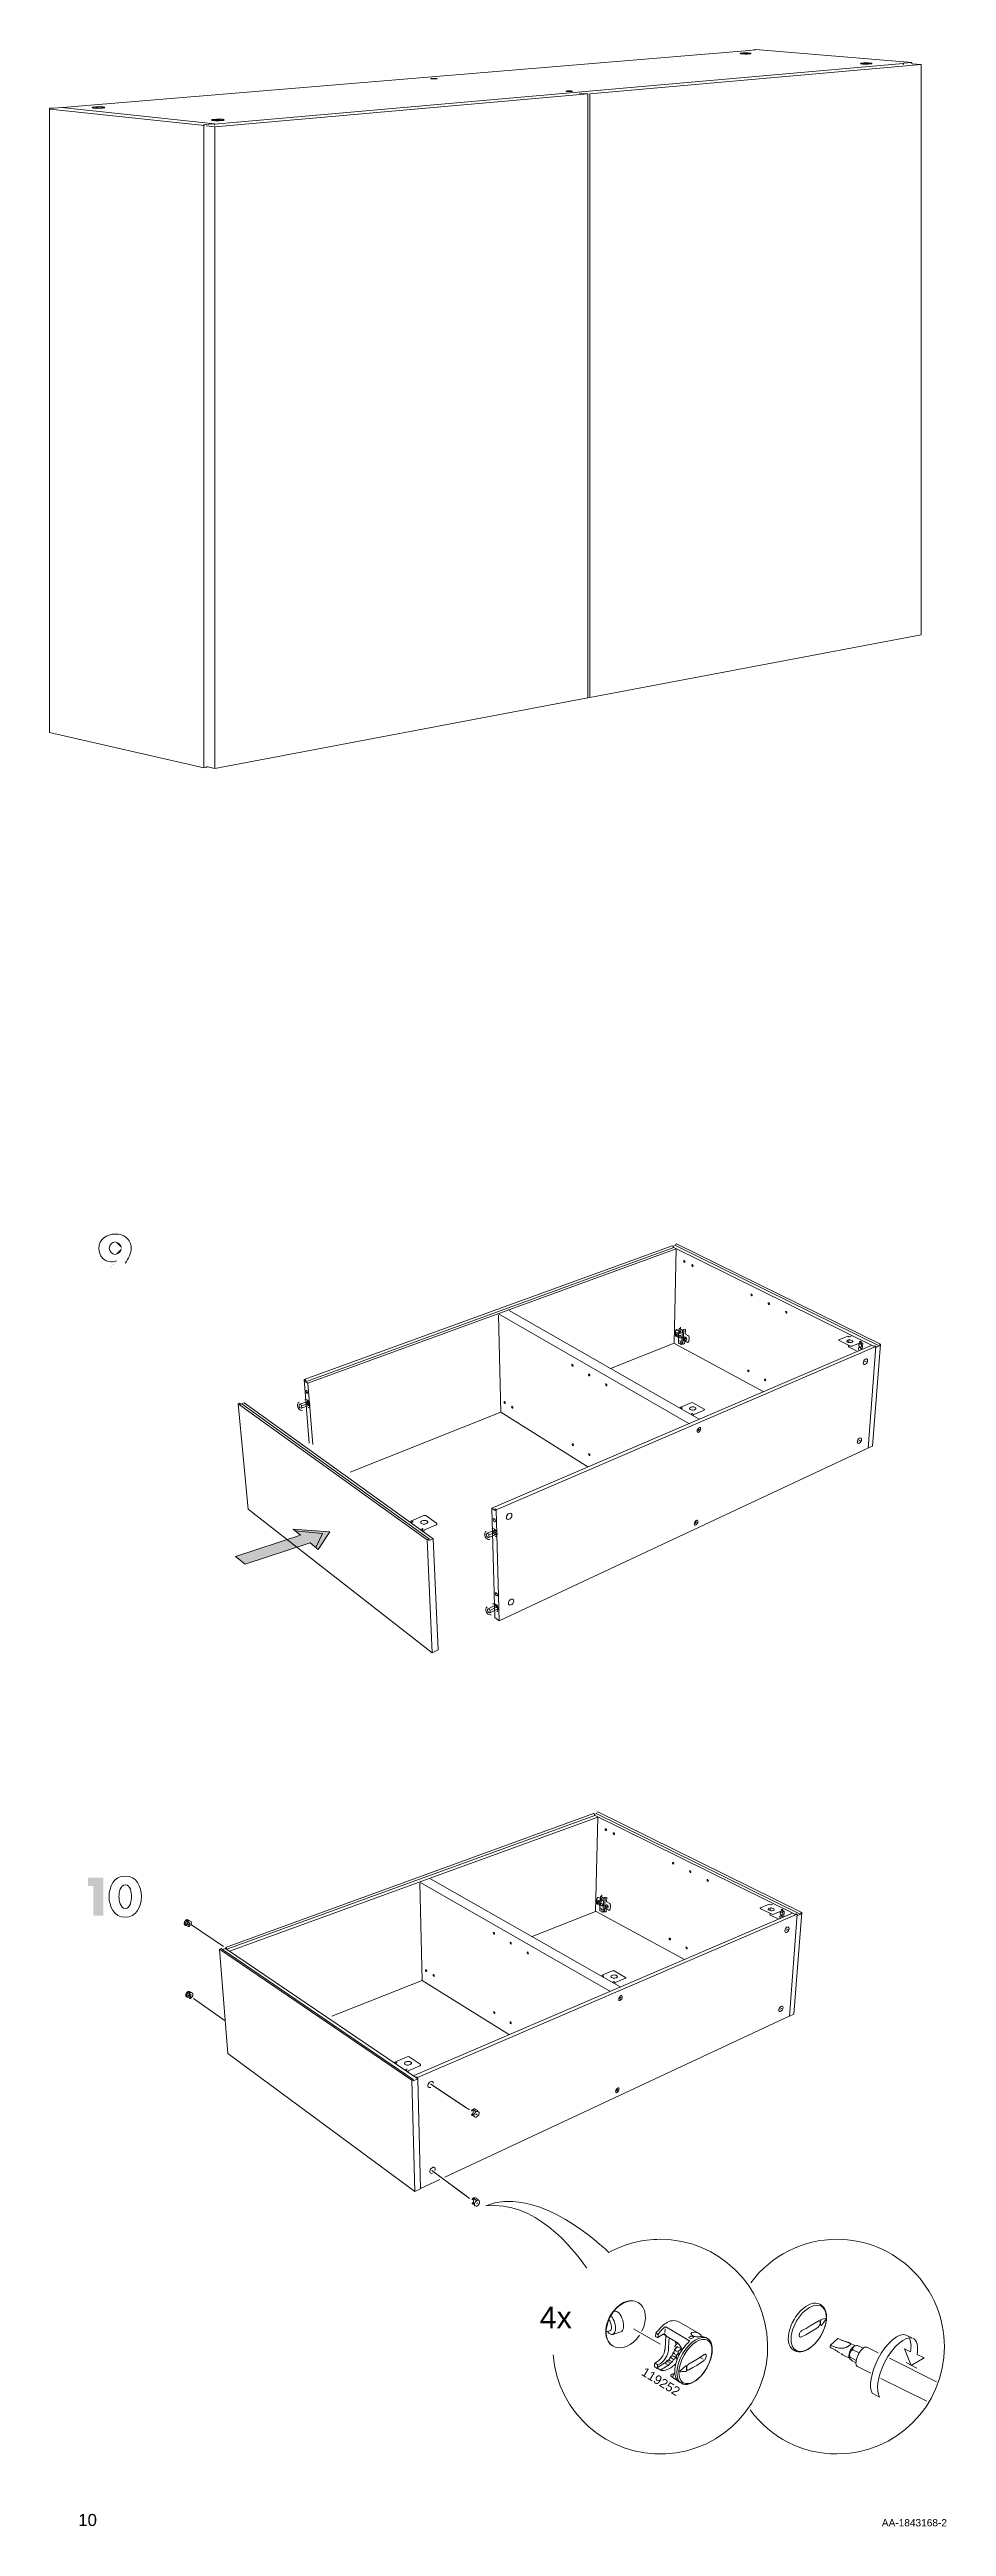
# Model space of a CAD drawing. Header units: metres. Extents: x -0.7 to 8.1, y 0 to 13.3.
# Drawn here: x -0.691 to -0.503, y 0.324 to 0.843 of the extents above; entities that cross this region are included whole.
import ezdxf

# ---------------------------------------------------------------- set-up
doc = ezdxf.new("R2010")
doc.units = ezdxf.units.M
doc.header["$MEASUREMENT"] = 0
for name, color, linetype, lineweight in [('PDF2_Geometry_Num_Penna__7', 7, 'Continuous', 18), ('PDF8_Geometry_Num_Penna__1', 255, 'Continuous', 18), ('PDF8_Geometry_Num_Penna__7', 7, 'Continuous', 18), ('PDF8_Text_Num_Penna__7', 7, 'Continuous', 18)]:
    doc.layers.add(name, color=color, linetype=linetype, lineweight=lineweight)
doc.styles.add('GENERATED_STYLE_1', font='Arial.ttf')

msp = doc.modelspace()

# ---------------------------------------------------------------- texts
at = {"layer": 'PDF8_Text_Num_Penna__7', "color": 7, "linetype": 'Continuous', "lineweight": 18, "attachment_point": 7, "style": 'GENERATED_STYLE_1'}
for s, insert, char_height in [('\\A1;4x', (-0.58837, 0.3653), 0.004545), ('\\A1;10', (-0.68511, 0.3238), 0.002525), ('\\A1;AA-1843168-2', (-0.51667, 0.32374), 0.0015152)]:
    msp.add_mtext(s, dxfattribs=dict(at, insert=insert, char_height=char_height))
at = {"layer": 'PDF8_Text_Num_Penna__7', "color": 7, "linetype": 'Continuous', "lineweight": 18, "insert": (-0.56727, 0.35557), "char_height": 0.001894, "attachment_point": 7, "rotation": 328.6567, "style": 'GENERATED_STYLE_1'}
msp.add_mtext('\\A1;119252', dxfattribs=at)

# ---------------------------------------------------------------- hatches: boundary and pattern name
at = {"layer": 'PDF8_Geometry_Num_Penna__7', "linetype": 'Continuous', "lineweight": 18}
for points in [[(-0.676, 0.59167, 0.415803), (-0.67732, 0.59299)], [(-0.67933, 0.58633), (-0.67706, 0.58902), (-0.67708, 0.58904)], [(-0.67732, 0.59036, 0.415556), (-0.676, 0.59167)], [(-0.63238, 0.53221), (-0.64008, 0.5328), (-0.63849, 0.53151), (-0.65213, 0.52705), (-0.6501, 0.52543), (-0.63648, 0.52989), (-0.63482, 0.52854)], [(-0.68192, 0.45799), (-0.68192, 0.45177), (-0.67984, 0.45177), (-0.67984, 0.45975), (-0.68306, 0.45975), (-0.68306, 0.45799)]]:
    msp.add_hatch(color=7, dxfattribs=at).paths.add_polyline_path(points)

# ---------------------------------------------------------------- linework, layer by layer
at = {"layer": 'PDF2_Geometry_Num_Penna__7', "color": 7, "linetype": 'Continuous', "lineweight": 18, "flags": 128}
for points in [[(-0.54448, 0.84272), (-0.6884, 0.83074)], [(-0.546, 0.84211), (-0.54583, 0.84219)], [(-0.54561, 0.84217), (-0.546, 0.84211)], [(-0.54583, 0.84219), (-0.54561, 0.84217)], [(-0.5445, 0.84274), (-0.54317, 0.84285)], [(-0.5445, 0.84266), (-0.5445, 0.84274)], [(-0.54356, 0.84288), (-0.54312, 0.84292)], [(-0.54317, 0.84285), (-0.54356, 0.84288)], [(-0.54356, 0.84282), (-0.54356, 0.84288)], [(-0.51037, 0.8402), (-0.54312, 0.84292)], [(-0.65654, 0.82729), (-0.51219, 0.83997)], [(-0.50845, 0.83977), (-0.57791, 0.83364)], [(-0.51881, 0.84), (-0.51876, 0.83998), (-0.51875, 0.83996), (-0.5188, 0.83994), (-0.51891, 0.83992), (-0.51907, 0.8399), (-0.51927, 0.83989), (-0.51951, 0.83988), (-0.51977, 0.83987), (-0.52004, 0.83987), (-0.5203, 0.83987), (-0.52054, 0.83988), (-0.52076, 0.8399), (-0.52093, 0.83992), (-0.52105, 0.83994), (-0.52112, 0.83996), (-0.52113, 0.83998), (-0.52108, 0.84)], [(-0.52071, 0.83999), (-0.52055, 0.84007)], [(-0.52031, 0.84005), (-0.52071, 0.83999)], [(-0.52055, 0.84007), (-0.52031, 0.84005)], [(-0.51875, 0.83996), (-0.51875, 0.83997)], [(-0.51219, 0.83997), (-0.51219, 0.83976)], [(-0.51213, 0.83976), (-0.51213, 0.84004), (-0.51037, 0.8402)], [(-0.51037, 0.83992), (-0.51037, 0.8402)], [(-0.50845, 0.83977), (-0.51031, 0.83992)], [(-0.50845, 0.72027), (-0.50845, 0.83977)], [(-0.68854, 0.83076), (-0.69019, 0.83062)], [(-0.68854, 0.83076), (-0.65654, 0.82737)], [(-0.68197, 0.83067), (-0.68205, 0.83068), (-0.68214, 0.83071), (-0.68217, 0.83073), (-0.68217, 0.83075)], [(-0.68036, 0.83095), (-0.67991, 0.83092)], [(-0.68014, 0.83093), (-0.68036, 0.83095)], [(-0.67991, 0.83092), (-0.68014, 0.83093)], [(-0.68014, 0.8309), (-0.68014, 0.83093)], [(-0.67991, 0.83088), (-0.67991, 0.83092)], [(-0.67956, 0.83075), (-0.67956, 0.83076)], [(-0.65648, 0.82671), (-0.57828, 0.83361), (-0.58014, 0.83378)], [(-0.57828, 0.70704), (-0.57828, 0.83361)], [(-0.57791, 0.83364), (-0.57791, 0.70711)], [(-0.69057, 0.83066), (-0.69112, 0.83061)], [(-0.69112, 0.6998), (-0.69112, 0.83061)], [(-0.69104, 0.83044), (-0.65867, 0.827)], [(-0.69019, 0.83062), (-0.69057, 0.83066)], [(-0.65654, 0.82706), (-0.65654, 0.82737), (-0.65876, 0.82718)], [(-0.65876, 0.82718), (-0.65876, 0.69239)], [(-0.65648, 0.69223), (-0.65648, 0.82671), (-0.65832, 0.8269)], [(-0.65699, 0.82804), (-0.65704, 0.82805), (-0.65714, 0.82808), (-0.65718, 0.8281), (-0.65716, 0.82813), (-0.65706, 0.82816), (-0.65703, 0.82817)], [(-0.65535, 0.82833), (-0.65489, 0.8283)], [(-0.65512, 0.82831), (-0.65535, 0.82833)], [(-0.65489, 0.82826), (-0.65489, 0.8283), (-0.65512, 0.82831)], [(-0.65512, 0.82827), (-0.65512, 0.82831)], [(-0.65452, 0.82812), (-0.65452, 0.82813)], [(-0.57828, 0.70718), (-0.57791, 0.70711), (-0.50845, 0.72027)], [(-0.57828, 0.70704), (-0.65648, 0.69223), (-0.65832, 0.69265)], [(-0.65876, 0.69239), (-0.69112, 0.6998)], [(-0.6579, 0.69256), (-0.65876, 0.69239)]]:
    msp.add_lwpolyline(points, dxfattribs=at)
for points in [[(-0.54631, 0.84213), (-0.54633, 0.84213), (-0.54638, 0.8421), (-0.54638, 0.84208), (-0.54632, 0.84206), (-0.54621, 0.84204), (-0.54605, 0.84202), (-0.54584, 0.84201), (-0.54561, 0.842), (-0.54535, 0.842), (-0.54509, 0.842), (-0.54483, 0.842), (-0.5446, 0.84201), (-0.5444, 0.84202), (-0.54423, 0.84204), (-0.54412, 0.84206), (-0.54406, 0.84208), (-0.54406, 0.84209, -0.147711), (-0.54439, 0.84202, -0.084321), (-0.54639, 0.84209), (-0.54639, 0.84208)], [(-0.54561, 0.84217), (-0.54561, 0.84214, 0.016105), (-0.546, 0.84208), (-0.546, 0.84211)], [(-0.54573, 0.84218), (-0.54571, 0.84219, -0.051691), (-0.54498, 0.84225), (-0.54495, 0.84225, -0.010361), (-0.54491, 0.84225)], [(-0.54549, 0.84216, -0.021663), (-0.54554, 0.84216, -0.012059), (-0.54558, 0.84216), (-0.54561, 0.84216)], [(-0.54478, 0.84224, -0.015942), (-0.54474, 0.84223), (-0.54472, 0.84223), (-0.54474, 0.84223, 0.049745), (-0.54547, 0.84217)], [(-0.51875, 0.83998), (-0.51875, 0.83996), (-0.5188, 0.83994), (-0.51891, 0.83992), (-0.51907, 0.8399, -0.08508), (-0.52113, 0.83997), (-0.52113, 0.83996)], [(-0.52031, 0.84005), (-0.52031, 0.84002, 0.016325), (-0.52071, 0.83996), (-0.52071, 0.83999)], [(-0.52045, 0.84006), (-0.52043, 0.84007, -0.05168), (-0.5197, 0.84013)], [(-0.5202, 0.84004, -0.01516), (-0.52024, 0.84004, -0.012543), (-0.52029, 0.84003), (-0.52031, 0.84003)], [(-0.67956, 0.83077), (-0.67956, 0.83076), (-0.67959, 0.83073), (-0.67969, 0.8307), (-0.67985, 0.83068), (-0.68005, 0.83066, -0.092217), (-0.68217, 0.83073), (-0.68217, 0.83072)], [(-0.67997, 0.83089, 0.00869), (-0.67985, 0.83088, -0.111293), (-0.67961, 0.83082), (-0.67961, 0.83081, -0.085717), (-0.68186, 0.83071), (-0.68201, 0.83074), (-0.6821, 0.83076), (-0.68213, 0.83078, -0.155735), (-0.68189, 0.83085, -0.04671), (-0.68036, 0.83092), (-0.68036, 0.83095)], [(-0.67956, 0.83076), (-0.6796, 0.83073), (-0.67969, 0.83071), (-0.67971, 0.8307, -0.054268), (-0.68189, 0.83066), (-0.68197, 0.83067)], [(-0.68148, 0.83084, 0.001042), (-0.68144, 0.83085, -0.044932), (-0.68053, 0.83092), (-0.6805, 0.83092)], [(-0.68147, 0.83082, 0.014502), (-0.68143, 0.83081, 0.023469), (-0.68139, 0.83081)], [(-0.68025, 0.8309), (-0.68028, 0.8309), (-0.6803, 0.8309, 0.045243), (-0.6812, 0.83082)], [(-0.6805, 0.83087), (-0.6805, 0.83088), (-0.68051, 0.83089), (-0.68051, 0.83091, 0.077955), (-0.68053, 0.83092)], [(-0.68027, 0.83091, 0.005409), (-0.68031, 0.83091, 0.23926), (-0.68035, 0.83089)], [(-0.65452, 0.82815), (-0.65451, 0.82813), (-0.65454, 0.8281), (-0.65464, 0.82807), (-0.65479, 0.82805), (-0.65499, 0.82803, -0.092028), (-0.65718, 0.82811), (-0.65718, 0.82809)], [(-0.65535, 0.82833), (-0.65535, 0.8283, 0.046548), (-0.65687, 0.82823, 0.188887), (-0.65714, 0.82816), (-0.6571, 0.82813), (-0.657, 0.82811), (-0.65684, 0.82808, 0.089176), (-0.65457, 0.82817), (-0.65456, 0.82818, 0.118608), (-0.65483, 0.82825, 0.005225), (-0.65495, 0.82827)], [(-0.65456, 0.82816), (-0.65452, 0.82813), (-0.65455, 0.8281), (-0.65464, 0.82808), (-0.65466, 0.82807, -0.05557), (-0.65688, 0.82803), (-0.65699, 0.82804)], [(-0.65525, 0.82827), (-0.65527, 0.82827, 0.045029), (-0.65618, 0.82819)]]:
    msp.add_lwpolyline(points, format="xyb", dxfattribs=at)
for points in [[(-0.54635, 0.84215), (-0.54635, 0.84214, 0.107445), (-0.5441, 0.84214), (-0.5441, 0.84215), (-0.54416, 0.84217), (-0.54424, 0.84219), (-0.54427, 0.84219, 0.065846), (-0.54618, 0.84219, 0.099585)], [(-0.52109, 0.84002, 0.111051), (-0.51879, 0.84002, 0.194313), (-0.51895, 0.84007), (-0.51897, 0.84007, 0.065426), (-0.5209, 0.84007, 0.097674), (-0.52109, 0.84003)], [(-0.6564, 0.82818), (-0.65644, 0.82819, 0.018912)]]:
    msp.add_lwpolyline(points, format="xyb", close=True, dxfattribs=at)
for points in [[(-0.61013, 0.83678), (-0.61, 0.83679), (-0.60993, 0.83681), (-0.60991, 0.83683), (-0.60995, 0.83685), (-0.61005, 0.83686), (-0.61019, 0.83687), (-0.61036, 0.83688), (-0.61056, 0.83688), (-0.61075, 0.83688), (-0.61093, 0.83687), (-0.61108, 0.83686), (-0.61118, 0.83684), (-0.61123, 0.83682), (-0.61122, 0.83681), (-0.61115, 0.83679), (-0.61103, 0.83678), (-0.61087, 0.83677), (-0.61068, 0.83676), (-0.61048, 0.83677), (-0.61029, 0.83677)], [(-0.58175, 0.83413), (-0.58163, 0.83415), (-0.58155, 0.83416), (-0.58154, 0.83418), (-0.58159, 0.8342), (-0.58169, 0.83422), (-0.58184, 0.83423), (-0.58202, 0.83423), (-0.58222, 0.83424), (-0.58242, 0.83423), (-0.5826, 0.83423), (-0.58274, 0.83421), (-0.58284, 0.8342), (-0.58289, 0.83418), (-0.58287, 0.83416), (-0.5828, 0.83414), (-0.58267, 0.83413), (-0.5825, 0.83412), (-0.58231, 0.83411), (-0.58211, 0.83412), (-0.58192, 0.83412)]]:
    msp.add_lwpolyline(points, close=True, dxfattribs=at)
at = {"layer": 'PDF2_Geometry_Num_Penna__7', "color": 7, "linetype": 'Continuous', "lineweight": 18}
for centre, radius, start, end in [((-0.51969, 0.83779), 0.00233, 86.4106, 87.5639), ((-0.65555, 0.82332), 0.00498, 89.6917, 100.2496)]:
    msp.add_arc(centre, radius, start, end, dxfattribs=at)
for points in [[(-0.54569, 0.84218), (-0.54569, 0.84218), (-0.54572, 0.84219), (-0.54571, 0.84219)], [(-0.54547, 0.84217), (-0.54546, 0.84217), (-0.5455, 0.84216), (-0.54549, 0.84216)], [(-0.54495, 0.8422), (-0.54494, 0.84222), (-0.54496, 0.84224), (-0.54498, 0.84225)], [(-0.54491, 0.84225), (-0.5449, 0.84225), (-0.54488, 0.84225), (-0.54486, 0.84224)], [(-0.54486, 0.84224), (-0.54485, 0.84224), (-0.54483, 0.84224), (-0.54482, 0.84224)], [(-0.54482, 0.84224), (-0.5448, 0.84224), (-0.54479, 0.84224), (-0.54478, 0.84224)], [(-0.54478, 0.84224), (-0.54479, 0.84224), (-0.54482, 0.84222), (-0.54481, 0.84222)], [(-0.54474, 0.84224), (-0.54473, 0.84224), (-0.54472, 0.84223), (-0.54472, 0.84223)], [(-0.54471, 0.84223), (-0.5447, 0.84223), (-0.54472, 0.84223), (-0.54472, 0.84223)], [(-0.54472, 0.84223), (-0.54471, 0.84223), (-0.5447, 0.84223), (-0.5447, 0.84223)], [(-0.5447, 0.84223), (-0.54469, 0.84223), (-0.54471, 0.84223), (-0.54471, 0.84223)], [(-0.54422, 0.84218), (-0.54421, 0.84218), (-0.54425, 0.84219), (-0.54424, 0.84219)], [(-0.54415, 0.84217), (-0.54417, 0.84217), (-0.54419, 0.84218), (-0.54422, 0.84218)], [(-0.52017, 0.84004), (-0.52017, 0.84004), (-0.52021, 0.84004), (-0.5202, 0.84004)], [(-0.5197, 0.84013), (-0.5197, 0.84013), (-0.51969, 0.84013), (-0.51968, 0.84013)], [(-0.51967, 0.84008), (-0.51967, 0.8401), (-0.51968, 0.84012), (-0.5197, 0.84013)], [(-0.51968, 0.84013), (-0.51967, 0.84013), (-0.51965, 0.84013), (-0.51964, 0.84013)], [(-0.51964, 0.84013), (-0.51962, 0.84013), (-0.5196, 0.84013), (-0.51959, 0.84013)], [(-0.51954, 0.84012), (-0.51953, 0.84012), (-0.51951, 0.84012), (-0.5195, 0.84012)], [(-0.5195, 0.84012), (-0.51951, 0.84012), (-0.51952, 0.84011), (-0.51953, 0.8401)], [(-0.51945, 0.84012), (-0.51947, 0.84012), (-0.51948, 0.84012), (-0.5195, 0.84012)], [(-0.51945, 0.84012), (-0.51945, 0.84012), (-0.51944, 0.84012), (-0.51943, 0.84012)], [(-0.51943, 0.84011), (-0.51943, 0.84011), (-0.51944, 0.84011), (-0.51945, 0.84011)], [(-0.51942, 0.84011), (-0.51942, 0.84011), (-0.51944, 0.84011), (-0.51945, 0.84011)], [(-0.51943, 0.84012), (-0.51942, 0.84012), (-0.51942, 0.84011), (-0.51941, 0.84011)], [(-0.51941, 0.84011), (-0.51941, 0.84011), (-0.51943, 0.84011), (-0.51942, 0.84011)], [(-0.51893, 0.84006), (-0.51892, 0.84006), (-0.51896, 0.84007), (-0.51895, 0.84007)], [(-0.51885, 0.84005), (-0.51887, 0.84005), (-0.51889, 0.84006), (-0.51893, 0.84006)], [(-0.6815, 0.83083), (-0.68149, 0.83083), (-0.68149, 0.83084), (-0.68148, 0.83084)], [(-0.6815, 0.83082), (-0.6815, 0.83082), (-0.6815, 0.83083), (-0.6815, 0.83083)], [(-0.68149, 0.83082), (-0.68148, 0.83082), (-0.6815, 0.83082), (-0.6815, 0.83082)], [(-0.68147, 0.83082), (-0.68146, 0.83082), (-0.68149, 0.83082), (-0.68149, 0.83082)], [(-0.68134, 0.83081), (-0.68135, 0.83081), (-0.68137, 0.83081), (-0.68139, 0.83081)], [(-0.68128, 0.83081), (-0.6813, 0.83081), (-0.68132, 0.83081), (-0.68134, 0.83081)], [(-0.68123, 0.83082), (-0.68125, 0.83081), (-0.68127, 0.83081), (-0.68128, 0.83081)], [(-0.6812, 0.83082), (-0.68119, 0.83082), (-0.68124, 0.83082), (-0.68123, 0.83082)], [(-0.6805, 0.83092), (-0.68049, 0.83092), (-0.68047, 0.83092), (-0.68045, 0.83092)], [(-0.6804, 0.83092), (-0.68038, 0.83092), (-0.68037, 0.83092), (-0.68035, 0.83092)], [(-0.68035, 0.83092), (-0.68034, 0.83091), (-0.68032, 0.83091), (-0.68031, 0.83091)], [(-0.68027, 0.83091), (-0.68026, 0.83091), (-0.6803, 0.8309), (-0.68029, 0.8309)], [(-0.68026, 0.8309), (-0.68025, 0.8309), (-0.68028, 0.8309), (-0.68029, 0.8309)], [(-0.68027, 0.83091), (-0.68026, 0.83091), (-0.68026, 0.83091), (-0.68025, 0.83091)], [(-0.68024, 0.8309), (-0.68023, 0.8309), (-0.68027, 0.8309), (-0.68026, 0.8309)], [(-0.68025, 0.83091), (-0.68024, 0.83091), (-0.68024, 0.8309), (-0.68024, 0.8309)], [(-0.6796, 0.83079), (-0.6796, 0.83079), (-0.67956, 0.83076), (-0.67956, 0.83076)], [(-0.65649, 0.8282), (-0.65648, 0.8282), (-0.65648, 0.82821), (-0.65647, 0.82821)], [(-0.65647, 0.82819), (-0.65646, 0.82819), (-0.65649, 0.8282), (-0.65649, 0.8282)], [(-0.65649, 0.8282), (-0.65649, 0.8282), (-0.65649, 0.8282), (-0.65649, 0.8282)], [(-0.65645, 0.82819), (-0.65645, 0.82819), (-0.65648, 0.82819), (-0.65647, 0.82819)], [(-0.65647, 0.82821), (-0.65646, 0.82822), (-0.65644, 0.82822), (-0.65643, 0.82822)], [(-0.65637, 0.82818), (-0.65638, 0.82818), (-0.6564, 0.82818), (-0.65641, 0.82818)], [(-0.65626, 0.82818), (-0.65628, 0.82818), (-0.6563, 0.82818), (-0.65632, 0.82818)], [(-0.65621, 0.82819), (-0.65623, 0.82819), (-0.65625, 0.82819), (-0.65626, 0.82818)], [(-0.65618, 0.82819), (-0.65617, 0.82819), (-0.6562, 0.82819), (-0.65621, 0.82819)], [(-0.65544, 0.8283), (-0.65542, 0.8283), (-0.6554, 0.8283), (-0.65538, 0.8283)], [(-0.65538, 0.8283), (-0.65537, 0.82829), (-0.65535, 0.82829), (-0.65533, 0.82829)], [(-0.65533, 0.82829), (-0.65532, 0.82829), (-0.65531, 0.82829), (-0.65529, 0.82829)], [(-0.65529, 0.82829), (-0.65531, 0.82829), (-0.65532, 0.82828), (-0.65533, 0.82827)], [(-0.65525, 0.82828), (-0.65526, 0.82829), (-0.65528, 0.82829), (-0.65529, 0.82829)], [(-0.65525, 0.82828), (-0.65524, 0.82828), (-0.65528, 0.82827), (-0.65527, 0.82827)], [(-0.65523, 0.82827), (-0.65524, 0.82827), (-0.65526, 0.82827), (-0.65527, 0.82827)], [(-0.65523, 0.82827), (-0.65523, 0.82827), (-0.65526, 0.82827), (-0.65525, 0.82827)], [(-0.65525, 0.82828), (-0.65524, 0.82828), (-0.65523, 0.82828), (-0.65523, 0.82828)], [(-0.65521, 0.82828), (-0.65521, 0.82828), (-0.65524, 0.82827), (-0.65523, 0.82827)], [(-0.65523, 0.82828), (-0.65522, 0.82828), (-0.65522, 0.82828), (-0.65521, 0.82828)]]:
    msp.add_open_spline(points, degree=3, dxfattribs=at)
at = {"layer": 'PDF8_Geometry_Num_Penna__1', "color": 255, "linetype": 'Continuous', "lineweight": 18, "flags": 128}
msp.add_lwpolyline([(-0.63392, 0.53185), (-0.63961, 0.53242), (-0.63849, 0.53151), (-0.65213, 0.52705), (-0.6501, 0.52543), (-0.63648, 0.52989), (-0.63529, 0.52892)], close=True, dxfattribs=at)
for points in [[(-0.6038, 0.41152), (-0.61092, 0.41626)], [(-0.6038, 0.39301), (-0.61067, 0.39809)]]:
    msp.add_lwpolyline(points, dxfattribs=at)
at = {"layer": 'PDF8_Geometry_Num_Penna__7', "color": 7, "linetype": 'Continuous', "lineweight": 18, "flags": 128}
for points in [[(-0.63774, 0.56416), (-0.56059, 0.59218), (-0.56038, 0.59208)], [(-0.56039, 0.59183), (-0.56038, 0.59208)], [(-0.56038, 0.59208), (-0.55992, 0.59224)], [(-0.56038, 0.59187), (-0.51845, 0.57113)], [(-0.55992, 0.59224), (-0.51721, 0.57118)], [(-0.55991, 0.59248), (-0.55968, 0.59257)], [(-0.51696, 0.57154), (-0.55968, 0.59257)], [(-0.55976, 0.59152), (-0.63695, 0.56336), (-0.63753, 0.56376), (-0.63755, 0.56403)], [(-0.63747, 0.56364), (-0.56028, 0.5918)], [(-0.55976, 0.59152), (-0.56022, 0.57175)], [(-0.55711, 0.55493), (-0.59703, 0.57789)], [(-0.59654, 0.55729), (-0.59703, 0.57765)], [(-0.5948, 0.57859), (-0.55495, 0.55586)], [(-0.51892, 0.57131), (-0.59844, 0.5372)], [(-0.56022, 0.57175), (-0.57353, 0.56645)], [(-0.56026, 0.57177), (-0.54155, 0.56166)], [(-0.55973, 0.57459), (-0.55971, 0.5746), (-0.55968, 0.57461), (-0.55966, 0.57461), (-0.55963, 0.5746), (-0.5596, 0.5746), (-0.55958, 0.57458), (-0.55919, 0.57438)], [(-0.55967, 0.57375), (-0.55955, 0.57365), (-0.55956, 0.57347)], [(-0.55947, 0.57392), (-0.55945, 0.57391), (-0.55943, 0.57389), (-0.55941, 0.57387), (-0.55939, 0.57384), (-0.55937, 0.57382), (-0.55936, 0.57379), (-0.55934, 0.57377), (-0.55933, 0.57374), (-0.55931, 0.57371), (-0.5593, 0.57368), (-0.55929, 0.57366), (-0.55929, 0.57363), (-0.55928, 0.5736), (-0.55928, 0.57357), (-0.55927, 0.57354), (-0.55927, 0.57351)], [(-0.55934, 0.57186), (-0.55934, 0.57184), (-0.55933, 0.57183), (-0.55932, 0.57182), (-0.5593, 0.57181)], [(-0.55932, 0.57213), (-0.55932, 0.57212), (-0.55931, 0.57211), (-0.5593, 0.5721)], [(-0.55932, 0.57209), (-0.55932, 0.57213)], [(-0.55929, 0.57203), (-0.5593, 0.57204), (-0.55931, 0.57205), (-0.55931, 0.57206), (-0.55932, 0.57207), (-0.55932, 0.57208)], [(-0.55931, 0.57235), (-0.5593, 0.57233), (-0.55929, 0.57232), (-0.55927, 0.57232)], [(-0.55931, 0.57231), (-0.55931, 0.57235)], [(-0.55928, 0.57224), (-0.55929, 0.57226), (-0.55929, 0.57227), (-0.5593, 0.57228), (-0.55931, 0.57229), (-0.55931, 0.5723)], [(-0.55928, 0.57292), (-0.5593, 0.57253), (-0.55929, 0.57251), (-0.55928, 0.57249), (-0.55927, 0.57247), (-0.55927, 0.57246)], [(-0.55916, 0.57173), (-0.5593, 0.57181), (-0.5593, 0.57189)], [(-0.5589, 0.57387), (-0.55892, 0.57386), (-0.55894, 0.57386), (-0.55896, 0.57385), (-0.55898, 0.57385), (-0.55899, 0.57386), (-0.55901, 0.57386), (-0.55903, 0.57387), (-0.55905, 0.57388), (-0.55907, 0.57389), (-0.55909, 0.5739), (-0.55911, 0.57392), (-0.55913, 0.57394), (-0.55915, 0.57396), (-0.55916, 0.57399), (-0.55918, 0.57401), (-0.55919, 0.57404), (-0.5592, 0.57406), (-0.55921, 0.57409), (-0.55921, 0.57412), (-0.55921, 0.57415), (-0.55922, 0.57418), (-0.55921, 0.5742), (-0.55921, 0.57423), (-0.5592, 0.57425), (-0.55919, 0.57428), (-0.55918, 0.5743), (-0.55916, 0.57432), (-0.55915, 0.57433), (-0.55914, 0.57434), (-0.55912, 0.57435)], [(-0.5592, 0.57427), (-0.55919, 0.57438)], [(-0.55919, 0.57438), (-0.55917, 0.57479)], [(-0.55914, 0.57483), (-0.55915, 0.57482), (-0.55916, 0.57481), (-0.55917, 0.57479)], [(-0.55874, 0.57303), (-0.55875, 0.57299), (-0.55875, 0.57296), (-0.55877, 0.57293), (-0.55877, 0.57292), (-0.55878, 0.5729), (-0.5588, 0.57288), (-0.55882, 0.57286), (-0.55885, 0.57286), (-0.55887, 0.57285), (-0.5589, 0.57285), (-0.55892, 0.57285), (-0.55895, 0.57286), (-0.55897, 0.57287), (-0.559, 0.57289), (-0.55902, 0.5729), (-0.55904, 0.57293), (-0.55906, 0.57295), (-0.55909, 0.57298), (-0.55911, 0.57301), (-0.55912, 0.57305), (-0.55914, 0.57309), (-0.55915, 0.57311), (-0.55915, 0.57313), (-0.55916, 0.57315), (-0.55916, 0.57317), (-0.55916, 0.57321), (-0.55916, 0.57325)], [(-0.55916, 0.57173), (-0.55914, 0.57173)], [(-0.55903, 0.57488), (-0.55914, 0.57483)], [(-0.5591, 0.57175), (-0.55913, 0.57173)], [(-0.55906, 0.57438), (-0.55912, 0.57435)], [(-0.55909, 0.5748), (-0.5591, 0.57479), (-0.55908, 0.57477)], [(-0.55908, 0.57477), (-0.5589, 0.57468)], [(-0.55898, 0.57415), (-0.55907, 0.57418)], [(-0.55897, 0.57491), (-0.55903, 0.57488)], [(-0.55897, 0.57405), (-0.55898, 0.57415)], [(-0.55888, 0.57493), (-0.5589, 0.57468)], [(-0.5589, 0.57468), (-0.55855, 0.5745)], [(-0.5589, 0.57387), (-0.55884, 0.5739), (-0.55882, 0.57391), (-0.5588, 0.57393), (-0.55879, 0.57396), (-0.55878, 0.57398), (-0.55877, 0.57401), (-0.55877, 0.57405)], [(-0.55888, 0.57512), (-0.55889, 0.57496), (-0.55889, 0.57495), (-0.55888, 0.57494), (-0.55888, 0.57493)], [(-0.55862, 0.57161), (-0.55861, 0.57163), (-0.5586, 0.57165), (-0.5586, 0.57167), (-0.55859, 0.57169)], [(-0.55836, 0.57161), (-0.55837, 0.57162), (-0.55839, 0.57162), (-0.55841, 0.57162), (-0.55843, 0.57162), (-0.55844, 0.57162), (-0.55846, 0.57161), (-0.55862, 0.57153)], [(-0.55858, 0.5719), (-0.55858, 0.57189), (-0.55859, 0.57187), (-0.5586, 0.57184), (-0.55861, 0.57182), (-0.55861, 0.57174)], [(-0.55859, 0.57169), (-0.55859, 0.57171), (-0.5586, 0.57172), (-0.5586, 0.57173), (-0.55861, 0.57174)], [(-0.5586, 0.57196), (-0.55859, 0.57204), (-0.55858, 0.57206), (-0.55858, 0.57208), (-0.55857, 0.5721), (-0.55857, 0.57212)], [(-0.55858, 0.5719), (-0.55858, 0.57192), (-0.55858, 0.57194), (-0.55859, 0.57195), (-0.5586, 0.57196)], [(-0.55845, 0.57447), (-0.55859, 0.57218)], [(-0.55857, 0.57212), (-0.55857, 0.57214), (-0.55857, 0.57215), (-0.55858, 0.57217), (-0.55859, 0.57218)], [(-0.5585, 0.5745), (-0.55851, 0.57449), (-0.55853, 0.57449), (-0.55854, 0.57449), (-0.55855, 0.5745)], [(-0.5585, 0.5745), (-0.55834, 0.57458), (-0.55831, 0.57459), (-0.55829, 0.5746), (-0.55826, 0.5746), (-0.55824, 0.5746), (-0.55821, 0.5746), (-0.55818, 0.57459), (-0.55816, 0.57459), (-0.55813, 0.57458)], [(-0.55818, 0.57455), (-0.55836, 0.57161)], [(-0.55836, 0.57161), (-0.55833, 0.5716)], [(-0.55833, 0.5716), (-0.55832, 0.57159), (-0.5583, 0.57159), (-0.55829, 0.57159), (-0.55827, 0.57158), (-0.55826, 0.57159)], [(-0.55828, 0.57243), (-0.55826, 0.57241), (-0.55825, 0.5724), (-0.55823, 0.57238), (-0.55821, 0.57237), (-0.5582, 0.57236), (-0.55818, 0.57234)], [(-0.55826, 0.57159), (-0.55808, 0.57162)], [(-0.55818, 0.57234), (-0.55797, 0.57223)], [(-0.55813, 0.57458), (-0.55811, 0.57456)], [(-0.55811, 0.57456), (-0.55789, 0.5746)], [(-0.55808, 0.57162), (-0.55807, 0.57161)], [(-0.55804, 0.57161), (-0.55806, 0.57161)], [(-0.55797, 0.57223), (-0.55801, 0.57163), (-0.55804, 0.57161)], [(-0.55755, 0.57201), (-0.55797, 0.57223)], [(-0.55795, 0.57286), (-0.55784, 0.57276), (-0.55785, 0.57258)], [(-0.55789, 0.5746), (-0.55783, 0.57457)], [(-0.55784, 0.57368), (-0.55785, 0.57369), (-0.55787, 0.57371), (-0.55787, 0.57373), (-0.55788, 0.57375), (-0.55788, 0.57376), (-0.55783, 0.57457)], [(-0.55783, 0.57367), (-0.55785, 0.57368), (-0.55732, 0.5734)], [(-0.55778, 0.57303), (-0.55775, 0.57301), (-0.55773, 0.57299), (-0.55772, 0.57297), (-0.5577, 0.57295), (-0.55768, 0.57293), (-0.55766, 0.5729), (-0.55765, 0.57288), (-0.55763, 0.57285), (-0.55762, 0.57282), (-0.55761, 0.57279), (-0.5576, 0.57277), (-0.55759, 0.57274), (-0.55759, 0.57271), (-0.55758, 0.57268), (-0.55758, 0.57265), (-0.55758, 0.57262)], [(-0.55755, 0.57201), (-0.55754, 0.57201), (-0.55753, 0.572), (-0.55751, 0.572), (-0.5575, 0.57199), (-0.55747, 0.57199)], [(-0.55745, 0.57199), (-0.55743, 0.57198)], [(-0.55743, 0.57198), (-0.55743, 0.57197)], [(-0.52564, 0.57231), (-0.52566, 0.57232), (-0.52568, 0.57234), (-0.5257, 0.57235), (-0.52571, 0.57237), (-0.52572, 0.57238), (-0.52572, 0.5724)], [(-0.52571, 0.5724), (-0.52571, 0.57242), (-0.5257, 0.57243), (-0.52569, 0.57245), (-0.52567, 0.57246), (-0.52565, 0.57247)], [(-0.52565, 0.57247), (-0.52382, 0.57324), (-0.52357, 0.57312)], [(-0.52357, 0.57312), (-0.52356, 0.57312)], [(-0.52356, 0.57312), (-0.52354, 0.57311)], [(-0.52354, 0.57311), (-0.52352, 0.57311), (-0.5235, 0.5731), (-0.52348, 0.5731), (-0.52346, 0.5731), (-0.52344, 0.5731), (-0.52342, 0.57311), (-0.52317, 0.57321)], [(-0.52317, 0.57321), (-0.52316, 0.57321), (-0.52314, 0.57321), (-0.52313, 0.5732)], [(-0.52103, 0.57221), (-0.52105, 0.57222), (-0.52106, 0.57222)], [(-0.52099, 0.57193), (-0.52101, 0.57193), (-0.52102, 0.57193), (-0.52104, 0.57193)], [(-0.52099, 0.57211), (-0.52099, 0.57214), (-0.521, 0.57216), (-0.521, 0.57218), (-0.52102, 0.5722), (-0.52103, 0.57221)], [(-0.52099, 0.57193), (-0.52101, 0.57194), (-0.52099, 0.57211)], [(-0.52096, 0.57185), (-0.52096, 0.57187), (-0.52097, 0.57189), (-0.52097, 0.57191), (-0.52098, 0.57192), (-0.52099, 0.57193)], [(-0.52096, 0.57184), (-0.52098, 0.57169), (-0.52097, 0.57167), (-0.52096, 0.57167), (-0.52098, 0.57168)], [(-0.52072, 0.57175), (-0.5209, 0.57184), (-0.52092, 0.57185), (-0.52094, 0.57185), (-0.52096, 0.57184)], [(-0.52072, 0.57175), (-0.52073, 0.57176), (-0.52075, 0.57176), (-0.52078, 0.57175), (-0.52096, 0.57167)], [(-0.52077, 0.5706), (-0.52067, 0.57169)], [(-0.52067, 0.57169), (-0.52068, 0.57171), (-0.52069, 0.57173), (-0.5207, 0.57174), (-0.52072, 0.57175)], [(-0.51957, 0.54978), (-0.51865, 0.55021), (-0.51696, 0.57154)], [(-0.51815, 0.5712), (-0.51845, 0.57108)], [(-0.5179, 0.57108), (-0.51815, 0.5712)], [(-0.51793, 0.57087), (-0.51721, 0.57118)], [(-0.51721, 0.57118), (-0.51719, 0.57144)], [(-0.51719, 0.57144), (-0.51696, 0.57154)], [(-0.5179, 0.57108), (-0.59749, 0.53685)], [(-0.52103, 0.5706), (-0.52101, 0.57056), (-0.521, 0.57051), (-0.52099, 0.57046)], [(-0.52027, 0.56782), (-0.51986, 0.56801)], [(-0.51956, 0.54976), (-0.5179, 0.57108)], [(-0.63774, 0.56416), (-0.63755, 0.56403)], [(-0.63671, 0.55084), (-0.63774, 0.56416)], [(-0.63753, 0.5641), (-0.63734, 0.56397)], [(-0.63597, 0.55051), (-0.63695, 0.56336)], [(-0.65128, 0.55918), (-0.65159, 0.55906)], [(-0.65159, 0.55906), (-0.61199, 0.53052)], [(-0.64946, 0.53697), (-0.65159, 0.55906)], [(-0.65102, 0.55899), (-0.65128, 0.55918)], [(-0.65032, 0.55924), (-0.65102, 0.55899)], [(-0.6115, 0.5307), (-0.65085, 0.55903)], [(-0.60965, 0.50748), (-0.61068, 0.53078), (-0.65032, 0.55924)], [(-0.63835, 0.55812), (-0.63674, 0.55867)], [(-0.63834, 0.55862), (-0.63685, 0.55913)], [(-0.637, 0.55955), (-0.63689, 0.55945)], [(-0.59654, 0.55729), (-0.62812, 0.54472)], [(-0.57827, 0.54585), (-0.59654, 0.55729)], [(-0.55892, 0.55821), (-0.55891, 0.55824), (-0.55891, 0.55827), (-0.5589, 0.5583), (-0.55888, 0.55832), (-0.55886, 0.55834), (-0.55884, 0.55836), (-0.55882, 0.55837)], [(-0.55892, 0.55813), (-0.55892, 0.55821)], [(-0.55879, 0.55805), (-0.55864, 0.55812)], [(-0.55864, 0.55812), (-0.55861, 0.55813)], [(-0.55636, 0.55698), (-0.55638, 0.55698), (-0.5564, 0.55699), (-0.55643, 0.55699), (-0.55645, 0.55699), (-0.55647, 0.55699), (-0.55649, 0.55698), (-0.55674, 0.55688)], [(-0.55633, 0.55696), (-0.55636, 0.55698)], [(-0.55633, 0.55696), (-0.55609, 0.55682), (-0.55394, 0.55774)], [(-0.5562, 0.55657), (-0.55619, 0.55666)], [(-0.55619, 0.55666), (-0.55619, 0.55669), (-0.55618, 0.55671), (-0.55617, 0.55674), (-0.55615, 0.55677), (-0.55613, 0.55679), (-0.55611, 0.55681), (-0.55609, 0.55682)], [(-0.55386, 0.55783), (-0.55386, 0.55781), (-0.55387, 0.55779), (-0.55389, 0.55777), (-0.55391, 0.55775), (-0.55394, 0.55773)], [(-0.55393, 0.55792), (-0.5539, 0.55791), (-0.55388, 0.55789), (-0.55387, 0.55787), (-0.55386, 0.55785), (-0.55386, 0.55783)], [(-0.55511, 0.5535), (-0.55499, 0.5537)], [(-0.55509, 0.55336), (-0.55511, 0.5535)], [(-0.55499, 0.5537), (-0.55486, 0.55376)], [(-0.52156, 0.55123), (-0.52115, 0.55142)], [(-0.59782, 0.51428), (-0.59689, 0.5136), (-0.51957, 0.54976)], [(-0.6109, 0.50689), (-0.64946, 0.53697)], [(-0.59844, 0.5372), (-0.59772, 0.53672)], [(-0.59844, 0.5372), (-0.59782, 0.51428)], [(-0.59773, 0.53701), (-0.59749, 0.53685), (-0.59689, 0.5136)], [(-0.59772, 0.53672), (-0.59773, 0.53701)], [(-0.59531, 0.53554), (-0.59526, 0.53559), (-0.59522, 0.53563), (-0.59518, 0.53569), (-0.59514, 0.53574), (-0.59511, 0.5358), (-0.59508, 0.53586), (-0.59506, 0.53592)], [(-0.61536, 0.53437), (-0.61535, 0.53419), (-0.61536, 0.53418), (-0.61536, 0.53417), (-0.61537, 0.53416)], [(-0.61536, 0.53437), (-0.61536, 0.5344), (-0.61535, 0.53443), (-0.61534, 0.53446), (-0.61532, 0.53449), (-0.6153, 0.53452), (-0.61527, 0.53454), (-0.61525, 0.53455)], [(-0.61536, 0.53414), (-0.61507, 0.53427)], [(-0.61505, 0.53428), (-0.61507, 0.53428)], [(-0.61507, 0.53427), (-0.61505, 0.53428)], [(-0.61507, 0.53428), (-0.61507, 0.53427)], [(-0.61501, 0.53429), (-0.61505, 0.53428)], [(-0.61291, 0.53287), (-0.61293, 0.53288), (-0.61295, 0.53289), (-0.61297, 0.53289), (-0.613, 0.53289), (-0.61302, 0.53289), (-0.61305, 0.53288), (-0.61339, 0.53274)], [(-0.61295, 0.53242), (-0.61293, 0.53243), (-0.61294, 0.53263)], [(-0.61294, 0.53263), (-0.61294, 0.53266), (-0.61293, 0.53269), (-0.61292, 0.53272), (-0.6129, 0.53275)], [(-0.61288, 0.53278), (-0.61288, 0.53286), (-0.61291, 0.53287)], [(-0.61263, 0.53239), (-0.61263, 0.53236), (-0.61264, 0.53233), (-0.61265, 0.5323), (-0.61267, 0.53226), (-0.61269, 0.53223)], [(-0.61264, 0.53256), (-0.61006, 0.53366), (-0.61003, 0.53368), (-0.60999, 0.5337), (-0.60997, 0.53372), (-0.60995, 0.53375), (-0.60994, 0.53377), (-0.60994, 0.5338)], [(-0.61264, 0.53256), (-0.61263, 0.53239)], [(-0.61167, 0.53066), (-0.61199, 0.53052)], [(-0.61199, 0.53052), (-0.6109, 0.50689)], [(-0.61068, 0.53078), (-0.61165, 0.53037), (-0.61167, 0.53066)], [(-0.61, 0.53401), (-0.60998, 0.53399), (-0.60996, 0.53397), (-0.60995, 0.53395), (-0.60994, 0.53392), (-0.60994, 0.5338)], [(-0.59942, 0.53191), (-0.59784, 0.53255)], [(-0.59909, 0.53154), (-0.59762, 0.53213)], [(-0.5978, 0.53254), (-0.59769, 0.53245)], [(-0.59747, 0.53172), (-0.59744, 0.53186)], [(-0.5557, 0.53404), (-0.55558, 0.53424)], [(-0.55569, 0.5339), (-0.5557, 0.53404)], [(-0.55559, 0.53424), (-0.55546, 0.5343)], [(-0.59922, 0.51609), (-0.59768, 0.51682)], [(-0.59886, 0.51574), (-0.59744, 0.51642)], [(-0.59764, 0.51681), (-0.59752, 0.51673)], [(-0.5948, 0.51773), (-0.59477, 0.51776), (-0.59475, 0.51779)], [(-0.60965, 0.50748), (-0.6109, 0.50689)], [(-0.65425, 0.44513), (-0.57708, 0.47315), (-0.57688, 0.47304)], [(-0.65395, 0.44473), (-0.57684, 0.47279)], [(-0.57688, 0.47304), (-0.57642, 0.4732)], [(-0.57688, 0.47281), (-0.57688, 0.47304)], [(-0.57688, 0.47283), (-0.53491, 0.45207)], [(-0.57654, 0.47321), (-0.5338, 0.4521)], [(-0.5764, 0.47345), (-0.57618, 0.47353)], [(-0.53342, 0.45246), (-0.57618, 0.47353)], [(-0.65341, 0.44435), (-0.57622, 0.47244)], [(-0.57622, 0.47244), (-0.57668, 0.45267)], [(-0.57357, 0.43584), (-0.61349, 0.4588)], [(-0.613, 0.43821), (-0.61349, 0.45856)], [(-0.61126, 0.4595), (-0.57141, 0.43678)], [(-0.53543, 0.45228), (-0.61488, 0.4182)], [(-0.53465, 0.45218), (-0.5344, 0.45205), (-0.61399, 0.41783)], [(-0.57668, 0.45267), (-0.58999, 0.44737)], [(-0.57672, 0.45268), (-0.55801, 0.44257)], [(-0.5762, 0.45557), (-0.57618, 0.45558), (-0.57615, 0.45558), (-0.57613, 0.45559), (-0.5761, 0.45558), (-0.57607, 0.45557), (-0.57605, 0.45556), (-0.57566, 0.45536)], [(-0.57614, 0.45472), (-0.57602, 0.45462), (-0.57603, 0.45444)], [(-0.57594, 0.4549), (-0.57592, 0.45488), (-0.5759, 0.45486), (-0.57588, 0.45484), (-0.57586, 0.45482), (-0.57584, 0.4548), (-0.57583, 0.45477), (-0.57581, 0.45475), (-0.5758, 0.45472), (-0.57579, 0.45469), (-0.57577, 0.45466), (-0.57577, 0.45463), (-0.57576, 0.4546), (-0.57575, 0.45458), (-0.57575, 0.45455), (-0.57575, 0.45452), (-0.57575, 0.45449)], [(-0.57581, 0.45283), (-0.57581, 0.45282), (-0.5758, 0.45281), (-0.57579, 0.4528), (-0.57577, 0.45279)], [(-0.5758, 0.45307), (-0.57579, 0.45311)], [(-0.57576, 0.453), (-0.57577, 0.45302), (-0.57578, 0.45303), (-0.57579, 0.45304), (-0.57579, 0.45305), (-0.5758, 0.45306)], [(-0.57579, 0.45311), (-0.57579, 0.45309), (-0.57578, 0.45308), (-0.57577, 0.45308)], [(-0.57578, 0.45333), (-0.57578, 0.45331), (-0.57576, 0.4533), (-0.57574, 0.4533)], [(-0.57578, 0.45329), (-0.57578, 0.45333)], [(-0.57575, 0.45322), (-0.57576, 0.45323), (-0.57577, 0.45325), (-0.57577, 0.45326), (-0.57578, 0.45327), (-0.57578, 0.45328)], [(-0.57575, 0.4539), (-0.57577, 0.4535), (-0.57577, 0.45348), (-0.57575, 0.45346), (-0.57575, 0.45345), (-0.57574, 0.45344)], [(-0.57563, 0.45271), (-0.57577, 0.45279), (-0.57577, 0.45287)], [(-0.57537, 0.45485), (-0.57539, 0.45484), (-0.57541, 0.45483), (-0.57543, 0.45483), (-0.57545, 0.45483), (-0.57547, 0.45483), (-0.57548, 0.45484), (-0.57551, 0.45484), (-0.57552, 0.45485), (-0.57554, 0.45486), (-0.57557, 0.45488), (-0.57558, 0.4549), (-0.5756, 0.45492), (-0.57562, 0.45494), (-0.57563, 0.45496), (-0.57565, 0.45499), (-0.57566, 0.45502), (-0.57567, 0.45504), (-0.57568, 0.45507), (-0.57568, 0.4551), (-0.57569, 0.45513), (-0.57569, 0.45515), (-0.57569, 0.45518), (-0.57568, 0.45521), (-0.57567, 0.45523), (-0.57566, 0.45526), (-0.57565, 0.45528), (-0.57564, 0.4553), (-0.57562, 0.45531), (-0.57561, 0.45532), (-0.57559, 0.45533)], [(-0.57567, 0.45524), (-0.57566, 0.45536)], [(-0.57566, 0.45536), (-0.57564, 0.45577)], [(-0.57561, 0.4558), (-0.57562, 0.4558), (-0.57563, 0.45579), (-0.57564, 0.45577)], [(-0.57522, 0.454), (-0.57522, 0.45397), (-0.57523, 0.45393), (-0.57524, 0.45391), (-0.57525, 0.45389), (-0.57525, 0.45388), (-0.57527, 0.45386), (-0.5753, 0.45384), (-0.57532, 0.45383), (-0.57534, 0.45383), (-0.57537, 0.45383), (-0.57539, 0.45383), (-0.57542, 0.45384), (-0.57544, 0.45385), (-0.57547, 0.45386), (-0.57549, 0.45388), (-0.57551, 0.4539), (-0.57553, 0.45393), (-0.57556, 0.45396), (-0.57558, 0.45399), (-0.57559, 0.45403), (-0.57561, 0.45407), (-0.57562, 0.45409), (-0.57562, 0.45411), (-0.57563, 0.45413), (-0.57563, 0.45415), (-0.57563, 0.45419), (-0.57563, 0.45422)], [(-0.57563, 0.45271), (-0.57561, 0.45271)], [(-0.5755, 0.45586), (-0.57561, 0.4558)], [(-0.57557, 0.45273), (-0.5756, 0.45271)], [(-0.57553, 0.45536), (-0.57559, 0.45533)], [(-0.57556, 0.45578), (-0.57557, 0.45576), (-0.57556, 0.45576)], [(-0.57556, 0.45575), (-0.57537, 0.45565)], [(-0.57545, 0.45512), (-0.57554, 0.45516)], [(-0.57544, 0.45589), (-0.5755, 0.45586)], [(-0.57544, 0.45502), (-0.57545, 0.45512)], [(-0.57535, 0.45591), (-0.57537, 0.45565)], [(-0.57537, 0.45565), (-0.57503, 0.45547)], [(-0.57537, 0.45485), (-0.57531, 0.45488), (-0.57529, 0.45489), (-0.57528, 0.45491), (-0.57526, 0.45493), (-0.57525, 0.45496), (-0.57524, 0.45499), (-0.57524, 0.45502)], [(-0.57536, 0.4561), (-0.57536, 0.45594), (-0.57536, 0.45593), (-0.57536, 0.45592), (-0.57535, 0.45591)], [(-0.57483, 0.45259), (-0.57484, 0.45259), (-0.57486, 0.4526), (-0.57488, 0.4526), (-0.5749, 0.4526), (-0.57491, 0.4526), (-0.57493, 0.45259), (-0.5751, 0.4525)], [(-0.57509, 0.45258), (-0.57508, 0.4526), (-0.57507, 0.45263), (-0.57507, 0.45265), (-0.57506, 0.45266)], [(-0.57505, 0.45288), (-0.57505, 0.45286), (-0.57506, 0.45284), (-0.57507, 0.45282), (-0.57508, 0.4528), (-0.57508, 0.45272)], [(-0.57506, 0.45266), (-0.57506, 0.45268), (-0.57507, 0.4527), (-0.57508, 0.45271), (-0.57508, 0.45272)], [(-0.57507, 0.45294), (-0.57507, 0.45302), (-0.57506, 0.45304), (-0.57505, 0.45306), (-0.57504, 0.45308), (-0.57504, 0.4531)], [(-0.57505, 0.45288), (-0.57505, 0.4529), (-0.57505, 0.45291), (-0.57506, 0.45293), (-0.57507, 0.45294)], [(-0.57492, 0.45544), (-0.57506, 0.45315)], [(-0.57504, 0.4531), (-0.57504, 0.45311), (-0.57504, 0.45313), (-0.57505, 0.45314), (-0.57506, 0.45315)], [(-0.57497, 0.45547), (-0.57499, 0.45547), (-0.575, 0.45547), (-0.57501, 0.45547), (-0.57503, 0.45547)], [(-0.57498, 0.45547), (-0.57481, 0.45556), (-0.57479, 0.45557), (-0.57476, 0.45557), (-0.57474, 0.45558), (-0.57471, 0.45558), (-0.57468, 0.45558), (-0.57465, 0.45557), (-0.57463, 0.45556), (-0.57461, 0.45555)], [(-0.57465, 0.45553), (-0.57483, 0.45259)], [(-0.57483, 0.45259), (-0.5748, 0.45257)], [(-0.5748, 0.45257), (-0.57479, 0.45257), (-0.57478, 0.45257), (-0.57476, 0.45256), (-0.57474, 0.45256), (-0.57473, 0.45257)], [(-0.57475, 0.45341), (-0.57474, 0.45339), (-0.57472, 0.45337), (-0.5747, 0.45336), (-0.57469, 0.45335), (-0.57467, 0.45333), (-0.57465, 0.45332)], [(-0.57473, 0.45257), (-0.57455, 0.45259)], [(-0.57465, 0.45332), (-0.57444, 0.45321)], [(-0.57461, 0.45555), (-0.57458, 0.45554)], [(-0.57458, 0.45554), (-0.57436, 0.45558)], [(-0.57455, 0.45259), (-0.57454, 0.45259)], [(-0.57452, 0.45259), (-0.57453, 0.45259)], [(-0.57444, 0.4532), (-0.57448, 0.4526), (-0.57452, 0.45259)], [(-0.57402, 0.45299), (-0.57444, 0.45321)], [(-0.57443, 0.45384), (-0.57431, 0.45374), (-0.57432, 0.45356)], [(-0.57436, 0.45558), (-0.5743, 0.45555)], [(-0.57432, 0.45466), (-0.57433, 0.45467), (-0.57434, 0.45469), (-0.57434, 0.4547), (-0.57435, 0.45472), (-0.57435, 0.45474), (-0.5743, 0.45555)], [(-0.5743, 0.45465), (-0.57432, 0.45466), (-0.57379, 0.45438)], [(-0.57425, 0.45401), (-0.57423, 0.45399), (-0.57421, 0.45397), (-0.57419, 0.45395), (-0.57417, 0.45393), (-0.57415, 0.4539), (-0.57413, 0.45388), (-0.57412, 0.45385), (-0.5741, 0.45383), (-0.57409, 0.4538), (-0.57408, 0.45377), (-0.57407, 0.45374), (-0.57406, 0.45371), (-0.57406, 0.45368), (-0.57405, 0.45365), (-0.57405, 0.45362), (-0.57405, 0.45359)], [(-0.57402, 0.45299), (-0.57401, 0.45298), (-0.574, 0.45298), (-0.57398, 0.45297), (-0.57397, 0.45297), (-0.57394, 0.45297)], [(-0.57392, 0.45296), (-0.5739, 0.45295)], [(-0.5739, 0.45295), (-0.5739, 0.45294)], [(-0.54217, 0.45332), (-0.54217, 0.45333), (-0.54216, 0.45335), (-0.54215, 0.45336), (-0.54213, 0.45338), (-0.54211, 0.45339)], [(-0.54209, 0.45323), (-0.54212, 0.45324), (-0.54214, 0.45326), (-0.54216, 0.45327), (-0.54217, 0.45328), (-0.54217, 0.4533), (-0.54217, 0.45332)], [(-0.54211, 0.45339), (-0.54028, 0.45416), (-0.54003, 0.45404)], [(-0.54003, 0.45404), (-0.54002, 0.45404)], [(-0.54002, 0.45404), (-0.54, 0.45403)], [(-0.54, 0.45403), (-0.53998, 0.45402), (-0.53996, 0.45402), (-0.53994, 0.45402), (-0.53992, 0.45402), (-0.5399, 0.45402), (-0.53988, 0.45402), (-0.53962, 0.45413)], [(-0.53962, 0.45413), (-0.53962, 0.45413), (-0.5396, 0.45412), (-0.53959, 0.45412)], [(-0.53749, 0.45313), (-0.53751, 0.45313), (-0.53752, 0.45313)], [(-0.53745, 0.45285), (-0.53747, 0.45285), (-0.53748, 0.45285), (-0.5375, 0.45284)], [(-0.53745, 0.45303), (-0.53745, 0.45305), (-0.53746, 0.45308), (-0.53746, 0.4531), (-0.53748, 0.45312), (-0.53749, 0.45313)], [(-0.53745, 0.45285), (-0.53747, 0.45285), (-0.53745, 0.45303)], [(-0.53742, 0.45277), (-0.53742, 0.45279), (-0.53742, 0.45281), (-0.53743, 0.45283), (-0.53744, 0.45284), (-0.53745, 0.45285)], [(-0.53742, 0.45276), (-0.53743, 0.45261), (-0.53743, 0.45259), (-0.53742, 0.45259), (-0.53743, 0.4526)], [(-0.53717, 0.45267), (-0.53736, 0.45276), (-0.53738, 0.45277), (-0.5374, 0.45276), (-0.53742, 0.45276)], [(-0.53717, 0.45267), (-0.53719, 0.45268), (-0.53721, 0.45268), (-0.53724, 0.45267), (-0.53742, 0.45259)], [(-0.53723, 0.45152), (-0.53713, 0.45261)], [(-0.53713, 0.45261), (-0.53714, 0.45263), (-0.53715, 0.45265), (-0.53716, 0.45266), (-0.53717, 0.45267)], [(-0.53603, 0.43069), (-0.53511, 0.43113), (-0.53342, 0.45246)], [(-0.53602, 0.43068), (-0.5344, 0.45205)], [(-0.53465, 0.45218), (-0.53496, 0.45204)], [(-0.53438, 0.45179), (-0.53367, 0.4521)], [(-0.53367, 0.4521), (-0.53365, 0.45236)], [(-0.53365, 0.45236), (-0.53342, 0.45246)], [(-0.66267, 0.45032), (-0.6625, 0.4504)], [(-0.66265, 0.45001), (-0.66261, 0.44999)], [(-0.66257, 0.44999), (-0.6624, 0.45008)], [(-0.66248, 0.45046), (-0.66248, 0.45052)], [(-0.66241, 0.45007), (-0.66241, 0.45006)], [(-0.66241, 0.45006), (-0.6624, 0.44973)], [(-0.6624, 0.44972), (-0.6621, 0.44958)], [(-0.66233, 0.4501), (-0.66226, 0.45013)], [(-0.66222, 0.45043), (-0.66216, 0.45041)], [(-0.66216, 0.45036), (-0.66216, 0.45031)], [(-0.66215, 0.45029), (-0.6621, 0.45027)], [(-0.66214, 0.44993), (-0.66207, 0.4499)], [(-0.66212, 0.44955), (-0.66212, 0.4495)], [(-0.66196, 0.44966), (-0.66211, 0.44958)], [(-0.66211, 0.44949), (-0.66209, 0.44948)], [(-0.66209, 0.45028), (-0.66201, 0.45032)], [(-0.66206, 0.45025), (-0.66207, 0.45028)], [(-0.66207, 0.4499), (-0.66201, 0.44987)], [(-0.66184, 0.44975), (-0.66186, 0.44974)], [(-0.66182, 0.45018), (-0.66181, 0.44982)], [(-0.66158, 0.45063), (-0.6617, 0.45069)], [(-0.66134, 0.44988), (-0.65463, 0.4453)], [(-0.53749, 0.45152), (-0.53747, 0.45147), (-0.53746, 0.45143), (-0.53745, 0.45138)], [(-0.53673, 0.44873), (-0.53632, 0.44893)], [(-0.65517, 0.44486), (-0.65547, 0.44475)], [(-0.65547, 0.44475), (-0.61521, 0.4173)], [(-0.65374, 0.42291), (-0.65547, 0.44475)], [(-0.6549, 0.44468), (-0.65517, 0.44486)], [(-0.65425, 0.44492), (-0.6549, 0.44468)], [(-0.6149, 0.41744), (-0.6549, 0.44468)], [(-0.65425, 0.44513), (-0.65404, 0.44501)], [(-0.61396, 0.41755), (-0.65425, 0.44492)], [(-0.65403, 0.44477), (-0.65405, 0.445)], [(-0.65402, 0.44477), (-0.65404, 0.44501)], [(-0.613, 0.43821), (-0.63195, 0.43067)], [(-0.59473, 0.42677), (-0.613, 0.43821)], [(-0.57538, 0.43913), (-0.57537, 0.43916), (-0.57537, 0.43919), (-0.57535, 0.43921), (-0.57534, 0.43924), (-0.57532, 0.43926), (-0.5753, 0.43928), (-0.57527, 0.43929)], [(-0.57538, 0.43904), (-0.57538, 0.43913)], [(-0.57525, 0.43897), (-0.5751, 0.43904)], [(-0.5751, 0.43904), (-0.57507, 0.43905)], [(-0.57282, 0.43789), (-0.57284, 0.4379), (-0.57286, 0.43791), (-0.57289, 0.43791), (-0.57291, 0.43791), (-0.57293, 0.43791), (-0.57295, 0.4379), (-0.57319, 0.4378)], [(-0.57279, 0.43788), (-0.57282, 0.43789)], [(-0.57279, 0.43788), (-0.57255, 0.43774), (-0.5704, 0.43865)], [(-0.57266, 0.43749), (-0.57265, 0.43758)], [(-0.57265, 0.43758), (-0.57265, 0.43761), (-0.57264, 0.43763), (-0.57263, 0.43766), (-0.57261, 0.43769), (-0.57259, 0.43771), (-0.57257, 0.43773), (-0.57255, 0.43774)], [(-0.57031, 0.43875), (-0.57032, 0.43873), (-0.57033, 0.43871), (-0.57035, 0.43869), (-0.57037, 0.43867), (-0.5704, 0.43865)], [(-0.57039, 0.43884), (-0.57036, 0.43882), (-0.57034, 0.43881), (-0.57033, 0.43879), (-0.57032, 0.43877), (-0.57031, 0.43875)], [(-0.66238, 0.43473), (-0.66232, 0.4347)], [(-0.66234, 0.43527), (-0.66218, 0.43536)], [(-0.66233, 0.43497), (-0.66228, 0.43494)], [(-0.66224, 0.43494), (-0.66208, 0.43503)], [(-0.66215, 0.43541), (-0.66215, 0.43547)], [(-0.66208, 0.43503), (-0.66208, 0.43501)], [(-0.66208, 0.43501), (-0.66207, 0.43468)], [(-0.66207, 0.43468), (-0.66178, 0.43454)], [(-0.662, 0.43505), (-0.66194, 0.43509)], [(-0.66189, 0.43539), (-0.66184, 0.43537)], [(-0.6616, 0.43575), (-0.66184, 0.43587)], [(-0.66183, 0.43532), (-0.66183, 0.43526)], [(-0.66182, 0.43525), (-0.66177, 0.43523)], [(-0.66181, 0.43488), (-0.66175, 0.43485)], [(-0.66179, 0.43451), (-0.66179, 0.43446)], [(-0.66179, 0.43445), (-0.66176, 0.43444)], [(-0.66163, 0.43462), (-0.66178, 0.43454)], [(-0.66176, 0.43523), (-0.66168, 0.43527)], [(-0.66173, 0.43521), (-0.66175, 0.43524)], [(-0.66152, 0.43471), (-0.66153, 0.4347)], [(-0.66149, 0.43514), (-0.66148, 0.43477)], [(-0.66125, 0.43559), (-0.66137, 0.43565)], [(-0.66093, 0.43441), (-0.65431, 0.4297)], [(-0.57154, 0.43439), (-0.57142, 0.4346)], [(-0.57152, 0.43425), (-0.57153, 0.43439)], [(-0.57142, 0.4346), (-0.57129, 0.43466)], [(-0.53802, 0.43215), (-0.53761, 0.43234)], [(-0.60826, 0.39697), (-0.53611, 0.43072), (-0.53602, 0.43068)], [(-0.61457, 0.39395), (-0.65374, 0.42291)], [(-0.61874, 0.42099), (-0.61874, 0.42102), (-0.61873, 0.42105), (-0.61871, 0.42107), (-0.6187, 0.4211), (-0.61868, 0.42113), (-0.61865, 0.42115), (-0.61862, 0.42116)], [(-0.61874, 0.42099), (-0.61873, 0.42081), (-0.61873, 0.4208)], [(-0.61869, 0.42078), (-0.61873, 0.42081)], [(-0.6187, 0.42078), (-0.61844, 0.42088)], [(-0.61845, 0.42088), (-0.61842, 0.42089)], [(-0.61346, 0.42065), (-0.61343, 0.42062), (-0.61341, 0.4206), (-0.6134, 0.42058), (-0.6134, 0.42055)], [(-0.6134, 0.42055), (-0.61339, 0.42043)], [(-0.61625, 0.41955), (-0.61627, 0.41956), (-0.61629, 0.41957), (-0.61632, 0.41957), (-0.61634, 0.41957), (-0.61637, 0.41957), (-0.61639, 0.41956), (-0.61671, 0.41942)], [(-0.61628, 0.41932), (-0.61628, 0.41934), (-0.61627, 0.41937), (-0.61626, 0.4194), (-0.61624, 0.41942)], [(-0.61627, 0.41913), (-0.61628, 0.41932)], [(-0.61624, 0.41943), (-0.61623, 0.41944), (-0.61622, 0.41945), (-0.61622, 0.41946), (-0.61621, 0.41947), (-0.6162, 0.41949), (-0.6162, 0.4195), (-0.61621, 0.41952), (-0.61622, 0.41953), (-0.61625, 0.41955)], [(-0.61598, 0.41908), (-0.61598, 0.41905), (-0.61599, 0.41902), (-0.616, 0.41898), (-0.61602, 0.41895)], [(-0.61598, 0.41925), (-0.61351, 0.4203), (-0.61348, 0.42032), (-0.61345, 0.42034), (-0.61342, 0.42036), (-0.61341, 0.42038), (-0.6134, 0.42041), (-0.61339, 0.42043)], [(-0.61598, 0.41925), (-0.61598, 0.41908)], [(-0.6149, 0.41744), (-0.61521, 0.4173)], [(-0.61521, 0.4173), (-0.61457, 0.39395)], [(-0.61336, 0.39451), (-0.61396, 0.41755), (-0.61489, 0.41715), (-0.6149, 0.41744)], [(-0.61422, 0.41798), (-0.61399, 0.41783), (-0.61398, 0.41761)], [(-0.61422, 0.41779), (-0.61422, 0.41798)], [(-0.60309, 0.41104), (-0.61126, 0.41649)], [(-0.60268, 0.41094), (-0.60268, 0.41086), (-0.60263, 0.41083), (-0.60243, 0.41093)], [(-0.60255, 0.41016), (-0.60267, 0.4101), (-0.60266, 0.40999), (-0.60262, 0.40996), (-0.60255, 0.40994), (-0.6025, 0.40989)], [(-0.60236, 0.41113), (-0.60181, 0.41073)], [(-0.60235, 0.41085), (-0.60234, 0.41045)], [(-0.60147, 0.41091), (-0.60189, 0.4112)], [(-0.60146, 0.41021), (-0.60177, 0.41003)], [(-0.57221, 0.41507), (-0.5721, 0.41528)], [(-0.5722, 0.41493), (-0.57221, 0.41507)], [(-0.5721, 0.41528), (-0.57197, 0.41534)], [(-0.60259, 0.40998), (-0.60236, 0.41009)], [(-0.61335, 0.39459), (-0.60931, 0.39648)], [(-0.61125, 0.39864), (-0.61123, 0.39868), (-0.61121, 0.39871)], [(-0.60311, 0.3925), (-0.611, 0.39834)], [(-0.6109, 0.39779), (-0.61084, 0.39782)], [(-0.61336, 0.39451), (-0.61457, 0.39395)], [(-0.60257, 0.39232), (-0.60257, 0.39224), (-0.60252, 0.39221), (-0.60232, 0.39231)], [(-0.60244, 0.39154), (-0.60255, 0.39148), (-0.60255, 0.39137), (-0.60251, 0.39134), (-0.60243, 0.39132), (-0.60239, 0.39127)], [(-0.60247, 0.39136), (-0.60225, 0.39147)], [(-0.60225, 0.39251), (-0.6017, 0.39211)], [(-0.60223, 0.39223), (-0.60223, 0.39183)], [(-0.60136, 0.39229), (-0.60178, 0.39258)], [(-0.60135, 0.39159), (-0.60165, 0.39141)], [(-0.5744, 0.36453), (-0.57372, 0.36473)], [(-0.57308, 0.36401), (-0.57139, 0.36452)], [(-0.56871, 0.3652), (-0.56313, 0.36192)], [(-0.56408, 0.36363), (-0.56406, 0.36412)], [(-0.56401, 0.3635), (-0.56401, 0.36351), (-0.56403, 0.36351), (-0.56403, 0.36352), (-0.56404, 0.36352), (-0.56404, 0.36353), (-0.56404, 0.36355), (-0.56406, 0.36355), (-0.56406, 0.36356), (-0.56407, 0.36357), (-0.56407, 0.36358), (-0.56407, 0.36359), (-0.56408, 0.36359), (-0.56408, 0.36361), (-0.56408, 0.36362), (-0.56408, 0.36363)], [(-0.56401, 0.3635), (-0.56378, 0.36336), (-0.56376, 0.36336), (-0.56376, 0.36335), (-0.56374, 0.36335), (-0.56372, 0.36335), (-0.56372, 0.36334), (-0.56369, 0.36334), (-0.56368, 0.36335), (-0.56366, 0.36335), (-0.56365, 0.36336), (-0.56363, 0.36336), (-0.5625, 0.36405)], [(-0.56373, 0.3641), (-0.56391, 0.36421)], [(-0.56357, 0.36398), (-0.56361, 0.36401), (-0.56365, 0.36404), (-0.56369, 0.36408), (-0.56373, 0.3641)], [(-0.5623, 0.36543), (-0.56264, 0.3651), (-0.56296, 0.36476), (-0.56328, 0.36438), (-0.56357, 0.36398), (-0.5636, 0.36342)], [(-0.5625, 0.36406), (-0.56239, 0.36413)], [(-0.5625, 0.36406), (-0.56248, 0.36403), (-0.56246, 0.36401), (-0.56242, 0.36398), (-0.56198, 0.36372)], [(-0.56239, 0.36413), (-0.56237, 0.36413), (-0.56235, 0.36414), (-0.56233, 0.36414), (-0.5623, 0.36414), (-0.56226, 0.36413), (-0.56223, 0.36412), (-0.56219, 0.36409), (-0.56207, 0.36401), (-0.56196, 0.3639), (-0.56186, 0.36377)], [(-0.5623, 0.36543), (-0.56223, 0.36548), (-0.56214, 0.36552), (-0.56205, 0.36553), (-0.56196, 0.36555), (-0.56187, 0.36552), (-0.56179, 0.36548), (-0.55714, 0.36275)], [(-0.56211, 0.36514), (-0.56215, 0.3644)], [(-0.56198, 0.36372), (-0.55968, 0.36236)], [(-0.55668, 0.36365), (-0.55694, 0.36351), (-0.5572, 0.36334)], [(-0.55668, 0.36416), (-0.55665, 0.36423), (-0.55663, 0.36427), (-0.55659, 0.36432), (-0.55654, 0.36435), (-0.55648, 0.36438), (-0.5564, 0.36439)], [(-0.55638, 0.36376), (-0.55648, 0.36384), (-0.55655, 0.3639), (-0.5566, 0.36397), (-0.55665, 0.36403), (-0.55666, 0.36409), (-0.55668, 0.36416)], [(-0.5562, 0.36348), (-0.55668, 0.36365)], [(-0.5564, 0.36439), (-0.5561, 0.36444), (-0.55583, 0.36444), (-0.55556, 0.36441), (-0.55532, 0.36433), (-0.55509, 0.36423)], [(-0.55628, 0.3637), (-0.55638, 0.36376)], [(-0.55553, 0.3635), (-0.55567, 0.36351), (-0.5558, 0.36353), (-0.55592, 0.36356), (-0.55605, 0.36359), (-0.55616, 0.36364), (-0.55628, 0.3637)], [(-0.55618, 0.36336), (-0.5562, 0.36348)], [(-0.55489, 0.36352), (-0.55499, 0.3635), (-0.55509, 0.3635), (-0.55517, 0.36349), (-0.55528, 0.36349), (-0.55539, 0.36349), (-0.55553, 0.3635)], [(-0.55359, 0.36334), (-0.55382, 0.36345), (-0.55406, 0.36352), (-0.55432, 0.36356), (-0.5546, 0.36356), (-0.55489, 0.36352)], [(-0.53397, 0.36377), (-0.53396, 0.36363), (-0.53391, 0.36353), (-0.53383, 0.36346), (-0.53374, 0.36343), (-0.53363, 0.36343), (-0.53349, 0.36348), (-0.53258, 0.36394), (-0.53172, 0.36444), (-0.53087, 0.36494), (-0.53008, 0.36546)], [(-0.53345, 0.3648), (-0.53359, 0.3647), (-0.53371, 0.36459), (-0.5338, 0.36446), (-0.53388, 0.36432), (-0.53394, 0.36417), (-0.53396, 0.36401), (-0.53397, 0.36388), (-0.53397, 0.36377)], [(-0.53345, 0.3648), (-0.53255, 0.36527), (-0.53168, 0.36576), (-0.53085, 0.36627), (-0.53004, 0.36679), (-0.52992, 0.36685), (-0.52983, 0.36686), (-0.52974, 0.36684), (-0.52967, 0.36677), (-0.52963, 0.36667), (-0.52962, 0.36653)], [(-0.53008, 0.36546), (-0.52995, 0.36557), (-0.52985, 0.3657), (-0.52976, 0.36582), (-0.5297, 0.36598), (-0.52965, 0.36613), (-0.52963, 0.36629), (-0.52962, 0.36642), (-0.52962, 0.36653)], [(-0.52949, 0.36711), (-0.5295, 0.36651), (-0.52952, 0.36592), (-0.52942, 0.36585)], [(-0.52949, 0.36711), (-0.52892, 0.36723), (-0.52838, 0.36736)], [(-0.52827, 0.36729), (-0.52847, 0.36703), (-0.52866, 0.36679), (-0.52884, 0.36656), (-0.529, 0.36634), (-0.52919, 0.3661), (-0.52942, 0.36585)], [(-0.52838, 0.36735), (-0.52827, 0.36729)], [(-0.51156, 0.36387), (-0.51021, 0.36321)], [(-0.56233, 0.35643), (-0.562, 0.3565), (-0.56164, 0.35663), (-0.56129, 0.35678), (-0.56093, 0.35699), (-0.56058, 0.35725), (-0.56021, 0.35754), (-0.55986, 0.35785), (-0.55985, 0.35791), (-0.55973, 0.35831), (-0.5596, 0.35871), (-0.55944, 0.3591), (-0.55926, 0.3595), (-0.55906, 0.35989), (-0.55885, 0.36026), (-0.55861, 0.36063), (-0.55837, 0.36099), (-0.55812, 0.36133), (-0.55785, 0.36164), (-0.55761, 0.36192), (-0.55735, 0.36218), (-0.5571, 0.36241)], [(-0.5616, 0.35843), (-0.56162, 0.35847), (-0.56164, 0.3585), (-0.56162, 0.35853), (-0.5616, 0.35855), (-0.56128, 0.35877), (-0.56101, 0.35923)], [(-0.5616, 0.35843), (-0.56156, 0.35837), (-0.56151, 0.35831), (-0.56145, 0.35826)], [(-0.56145, 0.35826), (-0.56097, 0.35798), (-0.56095, 0.358), (-0.56093, 0.35802)], [(-0.56112, 0.35852), (-0.56118, 0.35857), (-0.56123, 0.35863), (-0.56127, 0.3587), (-0.56128, 0.35877)], [(-0.56064, 0.35823), (-0.56112, 0.35852)], [(-0.56094, 0.35918), (-0.56098, 0.35921), (-0.56101, 0.35923), (-0.56097, 0.35928), (-0.56093, 0.35932), (-0.56066, 0.35952), (-0.56051, 0.35998)], [(-0.56094, 0.35918), (-0.5609, 0.35911), (-0.56084, 0.35905), (-0.56079, 0.359)], [(-0.56079, 0.359), (-0.56031, 0.35872), (-0.56027, 0.35877), (-0.56023, 0.35882)], [(-0.56037, 0.35944), (-0.56044, 0.35947), (-0.56053, 0.35951), (-0.5606, 0.35952), (-0.56066, 0.35952)], [(-0.56064, 0.35823), (-0.56059, 0.35828), (-0.56054, 0.35832), (-0.56031, 0.35872)], [(-0.56051, 0.35998), (-0.56047, 0.36007), (-0.5604, 0.36014), (-0.56018, 0.36033), (-0.56014, 0.36073)], [(-0.56014, 0.35996), (-0.56021, 0.36), (-0.56029, 0.36003), (-0.56037, 0.36006), (-0.56038, 0.36011), (-0.5604, 0.36014)], [(-0.55989, 0.35916), (-0.56037, 0.35944)], [(-0.56023, 0.35882), (-0.56001, 0.35898)], [(-0.56014, 0.36073), (-0.56012, 0.36082), (-0.56007, 0.36089), (-0.56001, 0.36097)], [(-0.55966, 0.35968), (-0.56014, 0.35996)], [(-0.55995, 0.36173), (-0.56001, 0.36164), (-0.56004, 0.36156), (-0.56007, 0.36147), (-0.56004, 0.36141), (-0.56001, 0.36138), (-0.5596, 0.36132)], [(-0.56004, 0.36076), (-0.55997, 0.36069), (-0.55991, 0.36061), (-0.55985, 0.36058)], [(-0.5596, 0.36132), (-0.56001, 0.36097)], [(-0.56001, 0.35898), (-0.55993, 0.35906), (-0.55989, 0.35916), (-0.55977, 0.35951)], [(-0.55944, 0.36219), (-0.55995, 0.36173)], [(-0.55986, 0.36247), (-0.55991, 0.36238), (-0.55993, 0.3623), (-0.55993, 0.36223), (-0.55991, 0.36219), (-0.55986, 0.36216), (-0.55945, 0.3622)], [(-0.55985, 0.36058), (-0.55937, 0.36029), (-0.55934, 0.36037), (-0.5593, 0.36045), (-0.55923, 0.36052)], [(-0.55977, 0.35951), (-0.55972, 0.35961), (-0.55966, 0.35968), (-0.55951, 0.3598)], [(-0.55974, 0.35944), (-0.55967, 0.35848)], [(-0.5586, 0.36069), (-0.55864, 0.36087), (-0.55869, 0.36105), (-0.55876, 0.36125), (-0.55886, 0.36145), (-0.55892, 0.36156), (-0.55895, 0.3616), (-0.55895, 0.36162), (-0.559, 0.3617), (-0.55909, 0.36181), (-0.55919, 0.36193), (-0.55928, 0.36204), (-0.55939, 0.36214), (-0.5595, 0.36224), (-0.5596, 0.36231), (-0.55968, 0.36236)], [(-0.5596, 0.36146), (-0.55962, 0.36147), (-0.55964, 0.36147)], [(-0.55911, 0.36117), (-0.5596, 0.36146)], [(-0.55951, 0.36141), (-0.55956, 0.36136), (-0.5596, 0.36132)], [(-0.55957, 0.35975), (-0.55893, 0.36014)], [(-0.55951, 0.3598), (-0.55945, 0.35987), (-0.5594, 0.35996), (-0.55939, 0.36003), (-0.55937, 0.36029)], [(-0.55886, 0.36112), (-0.55882, 0.3611), (-0.5588, 0.36102), (-0.55882, 0.36094), (-0.55887, 0.36084), (-0.55893, 0.36077), (-0.55923, 0.36052)], [(-0.55909, 0.36117), (-0.55886, 0.36112)], [(-0.55891, 0.36015), (-0.55892, 0.36014), (-0.55893, 0.36014)], [(-0.55893, 0.36014), (-0.55891, 0.36015)], [(-0.55859, 0.36066), (-0.5586, 0.36067), (-0.5586, 0.36069)], [(-0.5586, 0.36065), (-0.5586, 0.36066), (-0.5586, 0.36069)], [(-0.55394, 0.35853), (-0.55469, 0.35802), (-0.55547, 0.35751), (-0.55629, 0.35704), (-0.55713, 0.35657), (-0.55726, 0.35652), (-0.55738, 0.35652), (-0.55747, 0.35654), (-0.55752, 0.35661), (-0.55757, 0.35671), (-0.55758, 0.35684)], [(-0.5572, 0.36334), (-0.55669, 0.36305), (-0.55644, 0.36322), (-0.55618, 0.36336)], [(-0.55701, 0.36255), (-0.55701, 0.3626), (-0.55703, 0.36264), (-0.55704, 0.36266), (-0.55706, 0.3627), (-0.55709, 0.36272), (-0.55714, 0.36275)], [(-0.5571, 0.36241), (-0.55707, 0.36243), (-0.55706, 0.36245), (-0.55705, 0.36248), (-0.55703, 0.3625), (-0.55701, 0.36253), (-0.55701, 0.36255)], [(-0.55351, 0.35956), (-0.55352, 0.35971), (-0.55355, 0.35979), (-0.5536, 0.35985), (-0.55367, 0.35987), (-0.55377, 0.35986), (-0.55389, 0.3598), (-0.55463, 0.35928), (-0.55541, 0.35878), (-0.55623, 0.35829), (-0.55707, 0.35784)], [(-0.55472, 0.35916), (-0.5541, 0.35879)], [(-0.55394, 0.35853), (-0.55383, 0.35864), (-0.55373, 0.35876), (-0.55365, 0.35889), (-0.55359, 0.35903), (-0.55354, 0.35918), (-0.55352, 0.35934), (-0.55351, 0.35946), (-0.55351, 0.35956)], [(-0.55323, 0.36313), (-0.55359, 0.36334)], [(-0.50519, 0.35409), (-0.51508, 0.35899)], [(-0.51064, 0.36033), (-0.51192, 0.36095), (-0.51052, 0.35751), (-0.5078, 0.35908), (-0.50924, 0.35979)], [(-0.56434, 0.35735), (-0.56432, 0.35784)], [(-0.56421, 0.35712), (-0.56425, 0.35714), (-0.56428, 0.35716), (-0.56428, 0.3572), (-0.56431, 0.35722), (-0.56432, 0.35726), (-0.56434, 0.35729), (-0.56434, 0.35731), (-0.56434, 0.35733), (-0.56434, 0.35735)], [(-0.56432, 0.35784), (-0.56432, 0.35785), (-0.56431, 0.35786), (-0.56431, 0.35787), (-0.56431, 0.35788), (-0.56431, 0.3579), (-0.5643, 0.3579), (-0.5643, 0.35791), (-0.56428, 0.35791), (-0.56428, 0.35792), (-0.56428, 0.35794), (-0.56426, 0.35795), (-0.56425, 0.35796)], [(-0.56384, 0.35689), (-0.56421, 0.35712)], [(-0.56366, 0.35752), (-0.56367, 0.35758), (-0.56371, 0.35766), (-0.56375, 0.3577), (-0.56417, 0.35795)], [(-0.5638, 0.35688), (-0.56382, 0.35688), (-0.56382, 0.35689), (-0.56384, 0.35689)], [(-0.56337, 0.35671), (-0.5634, 0.35672), (-0.56344, 0.35675), (-0.56345, 0.35675), (-0.56347, 0.35676), (-0.56349, 0.35677), (-0.56354, 0.35678), (-0.56357, 0.3568), (-0.56362, 0.35682), (-0.56369, 0.35685), (-0.56375, 0.35686), (-0.5638, 0.35688)], [(-0.56367, 0.35709), (-0.56367, 0.35705), (-0.56367, 0.357)], [(-0.56337, 0.35671), (-0.56291, 0.35643), (-0.56289, 0.35643)], [(-0.56282, 0.35667), (-0.56287, 0.35664), (-0.56291, 0.35659), (-0.56293, 0.35654), (-0.56293, 0.3565), (-0.56293, 0.35646), (-0.56291, 0.35643)], [(-0.56289, 0.35643), (-0.5628, 0.35642), (-0.5627, 0.35641), (-0.56261, 0.35641), (-0.56253, 0.35641), (-0.56243, 0.35642), (-0.56233, 0.35643)], [(-0.56231, 0.35698), (-0.56257, 0.35682), (-0.56282, 0.35667)], [(-0.56138, 0.35755), (-0.56145, 0.3575), (-0.56153, 0.35745), (-0.56231, 0.35698)], [(-0.56202, 0.3581), (-0.56201, 0.35803), (-0.56197, 0.35795), (-0.56192, 0.35788), (-0.56186, 0.35784)], [(-0.56186, 0.35784), (-0.56138, 0.35755)], [(-0.56138, 0.35755), (-0.56134, 0.35757), (-0.56132, 0.35759), (-0.56097, 0.35798)], [(-0.56093, 0.35802), (-0.56064, 0.35823)], [(-0.5609, 0.35524), (-0.56093, 0.35527), (-0.56093, 0.35532), (-0.56092, 0.35536), (-0.5609, 0.3554), (-0.56087, 0.35545), (-0.56083, 0.35549)], [(-0.5609, 0.35524), (-0.56048, 0.35499), (-0.56048, 0.35498), (-0.56048, 0.35497), (-0.56048, 0.35495), (-0.56048, 0.35494), (-0.56047, 0.35494), (-0.56047, 0.35493), (-0.56047, 0.35492), (-0.56046, 0.35491), (-0.56046, 0.35489), (-0.56044, 0.35489), (-0.56044, 0.35488), (-0.56043, 0.35488), (-0.56043, 0.35487), (-0.56041, 0.35487), (-0.56041, 0.35486), (-0.56043, 0.35488), (-0.56043, 0.35493)], [(-0.56083, 0.35549), (-0.56059, 0.35565), (-0.56035, 0.35582)], [(-0.56048, 0.35499), (-0.56048, 0.355), (-0.56048, 0.35501), (-0.56048, 0.35503), (-0.56047, 0.35504), (-0.56047, 0.35505), (-0.56047, 0.35506)], [(-0.56047, 0.35506), (-0.56046, 0.35507), (-0.56046, 0.3551)], [(-0.56043, 0.35493), (-0.56047, 0.35498), (-0.56047, 0.35503), (-0.56046, 0.35506)], [(-0.56046, 0.3551), (-0.56044, 0.3553), (-0.56044, 0.35534), (-0.56043, 0.35538), (-0.56042, 0.35541), (-0.56041, 0.35544), (-0.56038, 0.35547), (-0.56036, 0.3555), (-0.56032, 0.35551)], [(-0.56046, 0.35506), (-0.56046, 0.35507), (-0.56046, 0.35509), (-0.56046, 0.3551)], [(-0.56041, 0.35486), (-0.55946, 0.3543), (-0.5596, 0.35447), (-0.55973, 0.35469), (-0.55985, 0.35492), (-0.55993, 0.35517), (-0.56001, 0.35545), (-0.56006, 0.35574), (-0.56007, 0.35598)], [(-0.56034, 0.35582), (-0.56007, 0.35597)], [(-0.56032, 0.35551), (-0.56004, 0.35569)], [(-0.56007, 0.35598), (-0.56008, 0.35607), (-0.56008, 0.35642), (-0.56006, 0.35677), (-0.56001, 0.35715), (-0.55993, 0.35752), (-0.55986, 0.35785)], [(-0.55908, 0.35398), (-0.55927, 0.35412), (-0.55945, 0.35429), (-0.55946, 0.3543)], [(-0.55923, 0.3562), (-0.55912, 0.35614)], [(-0.5591, 0.35622), (-0.55839, 0.35684), (-0.5577, 0.35745)], [(-0.55867, 0.35375), (-0.55908, 0.35398)], [(-0.5576, 0.35739), (-0.5576, 0.35718), (-0.55762, 0.35699), (-0.55763, 0.35681), (-0.55763, 0.35664), (-0.55764, 0.35645), (-0.55766, 0.35625), (-0.55789, 0.35622), (-0.55811, 0.35621), (-0.55832, 0.3562), (-0.55852, 0.35619), (-0.55874, 0.35617), (-0.55899, 0.35616)], [(-0.5577, 0.35745), (-0.5576, 0.35739)], [(-0.55707, 0.35784), (-0.55722, 0.35774), (-0.55732, 0.35763), (-0.55741, 0.3575), (-0.55749, 0.35737), (-0.55755, 0.35722), (-0.55757, 0.35706), (-0.55757, 0.35695), (-0.55758, 0.35684)], [(-0.5218, 0.35724), (-0.51901, 0.35586)], [(-0.51687, 0.35479), (-0.50721, 0.35)], [(-0.51157, 0.35814), (-0.5093, 0.35689)], [(-0.51715, 0.35084), (-0.51872, 0.35167)]]:
    msp.add_lwpolyline(points, dxfattribs=at)
for points in [[(-0.55805, 0.58906), (-0.55808, 0.58907), (-0.5581, 0.58907), (-0.55812, 0.58907), (-0.55814, 0.58906), (-0.55815, 0.58905), (-0.55817, 0.58903), (-0.55818, 0.58901), (-0.55818, 0.58898), (-0.55819, 0.58895), (-0.55819, 0.58892), (-0.55818, 0.58888), (-0.55817, 0.58885), (-0.55816, 0.58882), (-0.55814, 0.58879), (-0.55813, 0.58876), (-0.5581, 0.58874), (-0.55808, 0.58872), (-0.55806, 0.58871), (-0.55804, 0.5887), (-0.55801, 0.58869), (-0.558, 0.5887), (-0.55798, 0.58871), (-0.55796, 0.58872), (-0.55794, 0.58874), (-0.55794, 0.58876), (-0.55793, 0.58879), (-0.55793, 0.58882), (-0.55793, 0.58885), (-0.55793, 0.58888), (-0.55794, 0.58892), (-0.55795, 0.58895), (-0.55797, 0.58898), (-0.55799, 0.58901), (-0.55801, 0.58903), (-0.55803, 0.58905)], [(-0.55637, 0.58822), (-0.55639, 0.58823), (-0.55642, 0.58823), (-0.55644, 0.58823), (-0.55646, 0.58822), (-0.55647, 0.58821), (-0.55649, 0.58819), (-0.5565, 0.58817), (-0.5565, 0.58814), (-0.55651, 0.58811), (-0.55651, 0.58808), (-0.5565, 0.58805), (-0.55649, 0.58801), (-0.55648, 0.58798), (-0.55646, 0.58795), (-0.55645, 0.58793), (-0.55642, 0.5879), (-0.5564, 0.58788), (-0.55638, 0.58787), (-0.55636, 0.58786), (-0.55633, 0.58785), (-0.55631, 0.58786), (-0.5563, 0.58787), (-0.55628, 0.58788), (-0.55626, 0.5879), (-0.55625, 0.58792), (-0.55625, 0.58795), (-0.55624, 0.58798), (-0.55624, 0.58801), (-0.55625, 0.58804), (-0.55626, 0.58808), (-0.55627, 0.58811), (-0.55629, 0.58814), (-0.5563, 0.58817), (-0.55632, 0.58819), (-0.55635, 0.58821)], [(-0.59574, 0.55951), (-0.59572, 0.55949), (-0.59569, 0.55947), (-0.59568, 0.55945), (-0.59566, 0.55942), (-0.59564, 0.55939), (-0.59563, 0.55935), (-0.59562, 0.55932), (-0.59561, 0.55929), (-0.59561, 0.55925), (-0.59561, 0.55922), (-0.59562, 0.5592), (-0.59562, 0.55918), (-0.59564, 0.55916), (-0.59565, 0.55915), (-0.59567, 0.55914), (-0.59569, 0.55914), (-0.59571, 0.55914), (-0.59573, 0.55915), (-0.59575, 0.55917), (-0.59577, 0.55919), (-0.59579, 0.55922), (-0.59581, 0.55925), (-0.59583, 0.55928), (-0.59584, 0.55931), (-0.59585, 0.55934), (-0.59586, 0.55938), (-0.59586, 0.55941), (-0.59586, 0.55944), (-0.59585, 0.55946), (-0.59585, 0.55949), (-0.59583, 0.55951), (-0.59582, 0.55952), (-0.5958, 0.55952), (-0.59578, 0.55952), (-0.59576, 0.55952)], [(-0.59414, 0.55852), (-0.59412, 0.5585), (-0.5941, 0.55848), (-0.59408, 0.55845), (-0.59406, 0.55843), (-0.59404, 0.55839), (-0.59403, 0.55836), (-0.59402, 0.55833), (-0.59401, 0.5583), (-0.59401, 0.55826), (-0.59401, 0.55823), (-0.59402, 0.55821), (-0.59402, 0.55818), (-0.59404, 0.55817), (-0.59405, 0.55815), (-0.59407, 0.55815), (-0.59409, 0.55815), (-0.59411, 0.55815), (-0.59413, 0.55816), (-0.59415, 0.55818), (-0.59417, 0.5582), (-0.59419, 0.55822), (-0.59421, 0.55825), (-0.59423, 0.55829), (-0.59424, 0.55832), (-0.59425, 0.55835), (-0.59426, 0.55839), (-0.59426, 0.55842), (-0.59426, 0.55845), (-0.59425, 0.55847), (-0.59424, 0.5585), (-0.59423, 0.55851), (-0.59422, 0.55853), (-0.5942, 0.55853), (-0.59418, 0.55853), (-0.59416, 0.55853)], [(-0.63238, 0.53221), (-0.64008, 0.5328), (-0.63849, 0.53151), (-0.65213, 0.52705), (-0.6501, 0.52543), (-0.63648, 0.52989), (-0.63482, 0.52854)], [(-0.57283, 0.46914), (-0.57285, 0.46915), (-0.57288, 0.46915), (-0.5729, 0.46915), (-0.57291, 0.46914), (-0.57293, 0.46913), (-0.57295, 0.46911), (-0.57296, 0.46908), (-0.57296, 0.46906), (-0.57297, 0.46903), (-0.57297, 0.469), (-0.57296, 0.46896), (-0.57295, 0.46893), (-0.57294, 0.4689), (-0.57292, 0.46887), (-0.57291, 0.46884), (-0.57288, 0.46882), (-0.57286, 0.4688), (-0.57284, 0.46878), (-0.57282, 0.46878), (-0.57279, 0.46877), (-0.57277, 0.46878), (-0.57276, 0.46878), (-0.57274, 0.4688), (-0.57272, 0.46882), (-0.57271, 0.46884), (-0.57271, 0.46887), (-0.5727, 0.4689), (-0.5727, 0.46893), (-0.57271, 0.46896), (-0.57272, 0.469), (-0.57273, 0.46903), (-0.57275, 0.46906), (-0.57276, 0.46908), (-0.57278, 0.46911), (-0.57281, 0.46913)], [(-0.6122, 0.44043), (-0.61218, 0.44041), (-0.61215, 0.44039), (-0.61213, 0.44036), (-0.61212, 0.44034), (-0.6121, 0.4403), (-0.61209, 0.44027), (-0.61208, 0.44024), (-0.61207, 0.4402), (-0.61207, 0.44017), (-0.61207, 0.44014), (-0.61208, 0.44011), (-0.61208, 0.44009), (-0.6121, 0.44008), (-0.61211, 0.44006), (-0.61213, 0.44006), (-0.61215, 0.44006), (-0.61217, 0.44006), (-0.61219, 0.44007), (-0.61221, 0.44009), (-0.61223, 0.44011), (-0.61225, 0.44013), (-0.61227, 0.44016), (-0.61229, 0.44019), (-0.6123, 0.44023), (-0.61231, 0.44026), (-0.61232, 0.44029), (-0.61232, 0.44033), (-0.61232, 0.44035), (-0.61231, 0.44038), (-0.6123, 0.4404), (-0.61229, 0.44042), (-0.61228, 0.44043), (-0.61226, 0.44044), (-0.61224, 0.44044), (-0.61222, 0.44044)]]:
    msp.add_lwpolyline(points, close=True, dxfattribs=at)
for points in [[(-0.55973, 0.57459), (-0.55977, 0.57457, 0.269919), (-0.55987, 0.57439), (-0.55989, 0.57435), (-0.5599, 0.57433), (-0.5599, 0.57432), (-0.55991, 0.5743), (-0.55991, 0.57429), (-0.55991, 0.57427), (-0.55996, 0.57347, 0.284072), (-0.55982, 0.57321), (-0.55928, 0.57292), (-0.55921, 0.5741)], [(-0.55862, 0.57153), (-0.55864, 0.57152), (-0.55866, 0.57151), (-0.55869, 0.57151), (-0.55871, 0.57151), (-0.55873, 0.57152), (-0.55876, 0.57152), (-0.55878, 0.57153), (-0.55892, 0.57161), (-0.55889, 0.57207, 0.348594), (-0.55904, 0.57229)], [(-0.55747, 0.57199), (-0.55743, 0.57197), (-0.5574, 0.57196), (-0.55738, 0.57195), (-0.55735, 0.57194), (-0.55733, 0.57194), (-0.5573, 0.57194), (-0.55728, 0.57195), (-0.55726, 0.57196), (-0.55722, 0.57198), (-0.5572, 0.57199), (-0.55718, 0.57201), (-0.55716, 0.57203), (-0.55715, 0.57206), (-0.55714, 0.57209), (-0.55713, 0.57213), (-0.55713, 0.57216), (-0.55708, 0.57296, 0.261433), (-0.5573, 0.57339)], [(-0.52106, 0.57222), (-0.52132, 0.57211), (-0.52133, 0.57211), (-0.52134, 0.5721), (-0.52134, 0.57209), (-0.52134, 0.57208), (-0.52133, 0.57207), (-0.52132, 0.57206), (-0.52129, 0.57204), (-0.52104, 0.57193), (-0.52287, 0.57115, -0.189563), (-0.52323, 0.57116), (-0.52564, 0.57231)], [(-0.52359, 0.57235), (-0.52363, 0.57192, -0.236089), (-0.52403, 0.57217)], [(-0.52368, 0.57126), (-0.52369, 0.57123, 0.285984), (-0.52352, 0.57092), (-0.52197, 0.57018)], [(-0.6387, 0.55897), (-0.63879, 0.5588, 0.119174), (-0.63882, 0.55869, 0.077981), (-0.63878, 0.55847, 0.079016), (-0.63868, 0.55828, 0.115305), (-0.63859, 0.5582), (-0.63841, 0.55812, 0.392847), (-0.6383, 0.55817)], [(-0.6383, 0.55817, 0.114374), (-0.63826, 0.55833, 0.079258), (-0.63832, 0.55863, 0.081657), (-0.63846, 0.5589, 0.113595), (-0.63859, 0.55901, 0.180609), (-0.63865, 0.55901), (-0.63704, 0.55956)], [(-0.63671, 0.5587), (-0.63668, 0.55885, 0.077728), (-0.63668, 0.55895, 0.043249), (-0.63674, 0.55917, 0.04502), (-0.63682, 0.55937)], [(-0.55393, 0.55792), (-0.55629, 0.55926, 0.201581), (-0.55667, 0.55928), (-0.55882, 0.55837), (-0.55857, 0.55823), (-0.55854, 0.55822), (-0.55853, 0.55821), (-0.55852, 0.5582), (-0.55852, 0.55817), (-0.55854, 0.55816), (-0.55855, 0.55815), (-0.55861, 0.55813), (-0.55862, 0.55813), (-0.55864, 0.55813)], [(-0.55565, 0.558, -0.3365), (-0.55682, 0.55787), (-0.55686, 0.55789), (-0.5569, 0.55792), (-0.55693, 0.55795), (-0.55695, 0.55798), (-0.55697, 0.55801), (-0.55698, 0.55804)], [(-0.61, 0.53401), (-0.61226, 0.53561, 0.2253), (-0.61268, 0.53563), (-0.61525, 0.53455), (-0.61502, 0.53439), (-0.61499, 0.53437)], [(-0.61184, 0.53418, -0.382136), (-0.61318, 0.53395), (-0.61322, 0.53398), (-0.61325, 0.53401), (-0.61328, 0.53404), (-0.6133, 0.53407), (-0.61331, 0.5341)], [(-0.59946, 0.53187), (-0.59955, 0.53169, 0.114623), (-0.59957, 0.53158, 0.078326), (-0.59952, 0.53136, 0.07656), (-0.5994, 0.53117, 0.111529), (-0.5993, 0.5311), (-0.59913, 0.53104, 0.18768), (-0.59907, 0.53104), (-0.59749, 0.53168)], [(-0.59902, 0.53109, 0.115466), (-0.59899, 0.53125, 0.077012), (-0.59906, 0.53155, 0.079976), (-0.59922, 0.53181, 0.114734), (-0.59935, 0.53191)], [(-0.59926, 0.51604), (-0.59933, 0.51587, 0.118153), (-0.59935, 0.51575, 0.161637), (-0.59916, 0.51536, 0.116385), (-0.59906, 0.51529), (-0.59888, 0.51524, 0.185538), (-0.59881, 0.51524), (-0.59727, 0.51598)], [(-0.59877, 0.51529, 0.114219), (-0.59875, 0.51545, 0.077473), (-0.59884, 0.51575, 0.079387), (-0.59901, 0.516, 0.114438), (-0.59915, 0.51609)], [(-0.59726, 0.51601), (-0.59724, 0.51615, 0.077683), (-0.59726, 0.51626, 0.086777), (-0.59745, 0.51666)], [(-0.5762, 0.45557), (-0.57624, 0.45555, 0.271875), (-0.57634, 0.45536), (-0.57636, 0.45533), (-0.57637, 0.45531), (-0.57637, 0.4553), (-0.57638, 0.45528), (-0.57638, 0.45526), (-0.57638, 0.45524), (-0.57643, 0.45445, 0.284338), (-0.57629, 0.45419), (-0.57575, 0.4539), (-0.57568, 0.45507)], [(-0.5751, 0.4525), (-0.57511, 0.45249), (-0.57514, 0.45249), (-0.57516, 0.45249), (-0.57518, 0.45249), (-0.5752, 0.45249), (-0.57523, 0.4525), (-0.57525, 0.45251), (-0.57539, 0.45258), (-0.57536, 0.45305, 0.349882), (-0.57551, 0.45326)], [(-0.57394, 0.45297), (-0.5739, 0.45294), (-0.57387, 0.45293), (-0.57385, 0.45292), (-0.57382, 0.45292), (-0.5738, 0.45292), (-0.57378, 0.45292), (-0.57375, 0.45293), (-0.57373, 0.45294), (-0.57369, 0.45295), (-0.57367, 0.45297), (-0.57365, 0.45299), (-0.57363, 0.45301), (-0.57362, 0.45304), (-0.57361, 0.45307), (-0.5736, 0.4531), (-0.5736, 0.45314), (-0.57355, 0.45394, 0.261433), (-0.57377, 0.45437)], [(-0.53752, 0.45313), (-0.53778, 0.45303), (-0.53779, 0.45302), (-0.5378, 0.45301), (-0.5378, 0.453), (-0.5378, 0.45299), (-0.53779, 0.45298), (-0.53778, 0.45298), (-0.53775, 0.45296), (-0.5375, 0.45284), (-0.53933, 0.45206, -0.187479), (-0.53969, 0.45208), (-0.54209, 0.45323)], [(-0.54005, 0.45326), (-0.54009, 0.45284, -0.235525), (-0.54048, 0.45308)], [(-0.54014, 0.45218), (-0.54015, 0.45215, 0.286219), (-0.53998, 0.45184), (-0.53843, 0.4511)], [(-0.66287, 0.44999, -0.008913), (-0.66287, 0.45001, -0.031762), (-0.66288, 0.45005, -0.03452), (-0.66288, 0.45008, 0.010346), (-0.66288, 0.45011)], [(-0.66283, 0.45042, 0.002952), (-0.66284, 0.45039, 0.006305), (-0.66285, 0.45037)], [(-0.66282, 0.44988, -0.024771), (-0.66283, 0.44989, -0.012286), (-0.66284, 0.44991, 0.034321), (-0.66285, 0.44993)], [(-0.66264, 0.45), (-0.66266, 0.44999, -0.657477), (-0.66272, 0.45003), (-0.66273, 0.45021)], [(-0.66273, 0.44978, 0.012256), (-0.66271, 0.44977), (-0.66265, 0.44974)], [(-0.66263, 0.45075, 0.014253), (-0.66265, 0.45073, 0.001062), (-0.66267, 0.45071)], [(-0.66258, 0.4508, 0.007054), (-0.6626, 0.45079, 0.028569), (-0.66262, 0.45077)], [(-0.66254, 0.45083, 0.013159), (-0.66252, 0.45085, 0.018291), (-0.6625, 0.45086)], [(-0.66244, 0.45056, -0.033183), (-0.66237, 0.45065), (-0.66235, 0.45066), (-0.66233, 0.45068), (-0.66231, 0.4507), (-0.66229, 0.45072), (-0.66227, 0.45073), (-0.66225, 0.45075), (-0.66222, 0.45076), (-0.6622, 0.45077), (-0.66218, 0.45078), (-0.66216, 0.45079), (-0.66214, 0.4508), (-0.66212, 0.4508), (-0.6621, 0.45081), (-0.66208, 0.45081), (-0.66206, 0.45082), (-0.66204, 0.45082), (-0.66202, 0.45082), (-0.662, 0.45082), (-0.66198, 0.45081), (-0.66197, 0.45081), (-0.66195, 0.4508), (-0.66193, 0.4508), (-0.66191, 0.45079), (-0.6619, 0.45078), (-0.66188, 0.45077), (-0.66187, 0.45076), (-0.66186, 0.45074), (-0.66184, 0.45073), (-0.66183, 0.45072)], [(-0.66222, 0.45044, -0.035211), (-0.66214, 0.45054)], [(-0.66192, 0.45079), (-0.66217, 0.45091, -0.005546), (-0.6622, 0.45092)], [(-0.66184, 0.4495, -0.027371), (-0.66181, 0.44951, 0.033943), (-0.66179, 0.44953)], [(-0.66151, 0.44986, -0.004032), (-0.66152, 0.44983, 0.026204), (-0.66153, 0.44981)], [(-0.66144, 0.45047, -0.004404), (-0.66143, 0.45045, 0.00781), (-0.66142, 0.45043)], [(-0.66144, 0.45001, 0.012081), (-0.66143, 0.45004, 0.018337), (-0.66143, 0.45006, -0.007068), (-0.66142, 0.45009)], [(-0.6614, 0.4503, 0.010165), (-0.6614, 0.45032, 0.021219), (-0.6614, 0.45034, 0.017772), (-0.66141, 0.45037)], [(-0.57039, 0.43884), (-0.57275, 0.44017, 0.202353), (-0.57313, 0.44019), (-0.57527, 0.43929), (-0.57503, 0.43915), (-0.575, 0.43914), (-0.57499, 0.43913), (-0.57498, 0.43911), (-0.57498, 0.43909), (-0.575, 0.43908), (-0.57501, 0.43907), (-0.57507, 0.43905), (-0.57508, 0.43905), (-0.5751, 0.43904)], [(-0.57211, 0.43892, -0.335887), (-0.57328, 0.43879), (-0.57332, 0.43881), (-0.57335, 0.43884), (-0.57339, 0.43887), (-0.57341, 0.4389), (-0.57343, 0.43893), (-0.57344, 0.43896)], [(-0.66255, 0.43497, -0.035551), (-0.66255, 0.43499, -0.02108), (-0.66255, 0.43502, -0.022856), (-0.66256, 0.43504, 0.010346), (-0.66256, 0.43507)], [(-0.66252, 0.43532, 0.012081), (-0.66253, 0.4353, 0.023119), (-0.66254, 0.43527)], [(-0.66251, 0.43535, -0.006024), (-0.6625, 0.43538, 0.005512), (-0.66249, 0.4354)], [(-0.66231, 0.43496), (-0.66234, 0.43494, -0.657477), (-0.6624, 0.43499), (-0.6624, 0.43517)], [(-0.66231, 0.43571, 0.007478), (-0.66233, 0.43569, 0.007523), (-0.66234, 0.43567)], [(-0.66225, 0.43576, 0.014683), (-0.66227, 0.43574, 0.028569), (-0.66229, 0.43572)], [(-0.66221, 0.43579, -0.004076), (-0.66219, 0.43581, 0.018494), (-0.66217, 0.43582)], [(-0.66212, 0.43552, -0.031669), (-0.66204, 0.4356), (-0.66202, 0.43562), (-0.662, 0.43564), (-0.66198, 0.43566), (-0.66196, 0.43567), (-0.66194, 0.43569), (-0.66192, 0.4357), (-0.6619, 0.43572), (-0.66188, 0.43573), (-0.66186, 0.43574), (-0.66184, 0.43575), (-0.66181, 0.43575), (-0.66179, 0.43576), (-0.66177, 0.43577), (-0.66175, 0.43577), (-0.66173, 0.43577), (-0.66171, 0.43577), (-0.66169, 0.43577), (-0.66167, 0.43577), (-0.66166, 0.43577), (-0.66164, 0.43577), (-0.66162, 0.43576), (-0.6616, 0.43575), (-0.66159, 0.43575), (-0.66157, 0.43574), (-0.66156, 0.43573), (-0.66154, 0.43572), (-0.66153, 0.4357), (-0.66151, 0.43569), (-0.6615, 0.43567)], [(-0.66189, 0.4354, -0.032283), (-0.66182, 0.4355)], [(-0.66175, 0.43485), (-0.66168, 0.43482, 0.089153), (-0.66164, 0.43482, 0.052965), (-0.66162, 0.43482)], [(-0.66151, 0.43446, -0.016415), (-0.66149, 0.43447, 0.033943), (-0.66147, 0.43448)], [(-0.66122, 0.43474, 0.009757), (-0.6612, 0.43476, -0.021743), (-0.66119, 0.43479, 0.004032), (-0.66118, 0.43481)], [(-0.66117, 0.43484, 0.01631), (-0.66115, 0.43486, 0.028426), (-0.66114, 0.43489)], [(-0.66109, 0.43537, 0.023881), (-0.66109, 0.43539, -0.00781), (-0.6611, 0.43541, 0.004404), (-0.66111, 0.43543)], [(-0.66111, 0.43497, 0.006508), (-0.66111, 0.43499, 0.020871), (-0.6611, 0.43502, -0.004638), (-0.66109, 0.43505)], [(-0.66107, 0.43525, 0.010165), (-0.66107, 0.43528, 0.022541), (-0.66108, 0.4353, 0.020518), (-0.66108, 0.43532)], [(-0.61346, 0.42065), (-0.61575, 0.42218, 0.213416), (-0.61615, 0.4222), (-0.61862, 0.42116), (-0.61839, 0.421), (-0.61836, 0.42098), (-0.61835, 0.42097), (-0.61834, 0.42096), (-0.61835, 0.42095), (-0.61835, 0.42093), (-0.61836, 0.42092), (-0.61838, 0.42091), (-0.61842, 0.42089), (-0.61843, 0.42089), (-0.61845, 0.42089)], [(-0.61527, 0.42079, -0.367557), (-0.61657, 0.42058), (-0.61661, 0.42061), (-0.61665, 0.42064), (-0.61667, 0.42067), (-0.6167, 0.42071), (-0.61671, 0.42074)], [(-0.58555, 0.35972, 2.290341), (-0.56311, 0.38393, 0.126027), (-0.57388, 0.38118)], [(-0.54424, 0.34816, 0.239842), (-0.52607, 0.33893, 0.414211), (-0.50357, 0.36143, 0.414217), (-0.52607, 0.38393, 0.237731), (-0.54413, 0.37484)], [(-0.56198, 0.36372), (-0.56211, 0.36106), (-0.56211, 0.36099), (-0.56212, 0.36088), (-0.56213, 0.36076), (-0.56215, 0.36064), (-0.56219, 0.36052), (-0.56223, 0.36039, -0.17047), (-0.56367, 0.35832), (-0.56425, 0.35796), (-0.56421, 0.35796), (-0.56417, 0.35795)], [(-0.55445, 0.3636), (-0.55456, 0.36375), (-0.55471, 0.36393), (-0.55489, 0.36409), (-0.55509, 0.36423), (-0.55921, 0.36665, 0.265786), (-0.5619, 0.36637), (-0.56216, 0.36619), (-0.56243, 0.36598), (-0.5627, 0.36575), (-0.56295, 0.36551), (-0.56323, 0.36522), (-0.56351, 0.3649), (-0.56376, 0.36458), (-0.56402, 0.36423), (-0.56403, 0.36421), (-0.56403, 0.3642), (-0.56404, 0.36418), (-0.56406, 0.36416), (-0.56406, 0.36414), (-0.56406, 0.36412)], [(-0.56164, 0.3585), (-0.56202, 0.3581), (-0.56209, 0.35806), (-0.56216, 0.35801), (-0.56367, 0.35709), (-0.56366, 0.35752), (-0.56305, 0.35789, 0.219471), (-0.5614, 0.36072), (-0.56131, 0.3628), (-0.56128, 0.36299), (-0.56121, 0.36317), (-0.56117, 0.36324)], [(-0.52572, 0.36027, 0.004691), (-0.52601, 0.36046, 0.003224), (-0.52631, 0.36064, 0.004903), (-0.5266, 0.36082, 0.009498), (-0.5269, 0.36099, 0.01079), (-0.52748, 0.36129, -0.071315), (-0.52745, 0.36173)], [(-0.52527, 0.36287, -0.007396), (-0.52586, 0.36314), (-0.52745, 0.36173, 0.006213), (-0.52701, 0.36153, 0.018512), (-0.52656, 0.36136, 0.021816), (-0.52612, 0.36122, 0.02741), (-0.52567, 0.36113, 0.0103), (-0.52544, 0.3611, 0.014698), (-0.52521, 0.36108, 0.015841), (-0.52497, 0.36109, 0.020578), (-0.52474, 0.36111, 0.025065), (-0.52447, 0.36117, 0.030613), (-0.52421, 0.36125, 0.033724), (-0.52405, 0.36132, 0.012416), (-0.5239, 0.3614, 0.010423), (-0.52376, 0.36148, 0.009648), (-0.52363, 0.36156, 0.016855), (-0.52351, 0.36165, 0.001174), (-0.52342, 0.36173, 0.008673), (-0.52332, 0.36182)], [(-0.52507, 0.35986, 0.005936), (-0.52485, 0.35973, 0.02672), (-0.52463, 0.35961, 0.0093), (-0.52461, 0.3596), (-0.52347, 0.35903)], [(-0.52499, 0.36275, 0.005734), (-0.5247, 0.36264, -0.001826), (-0.52443, 0.36254, 0.000014), (-0.52416, 0.36245)], [(-0.52059, 0.36109), (-0.52177, 0.36166), (-0.5223, 0.3616, 0.267364), (-0.52358, 0.35956, 0.145832), (-0.52351, 0.35911), (-0.52345, 0.359)], [(-0.5234, 0.35949, -0.028667), (-0.52342, 0.3597, -0.031861), (-0.52342, 0.35991, -0.038492), (-0.52339, 0.36007, -0.039175), (-0.52334, 0.36022, -0.045604), (-0.52327, 0.36035, -0.042331), (-0.52317, 0.36047, -0.042068), (-0.52304, 0.36059, -0.037224), (-0.5229, 0.3607, -0.010527), (-0.52275, 0.36079), (-0.52139, 0.36012)], [(-0.52343, 0.35896, 0.02318), (-0.52336, 0.35889, 0.035235), (-0.52325, 0.35878, 0.015498), (-0.52313, 0.35866, 0.000858), (-0.52292, 0.35848), (-0.52209, 0.35807)], [(-0.52339, 0.35918, -0.025855), (-0.52333, 0.3592), (-0.52202, 0.35855)], [(-0.52221, 0.36161), (-0.52335, 0.36217, -0.051235), (-0.52327, 0.36212)], [(-0.52272, 0.3612, 0.064204), (-0.52276, 0.36104, 0.058222), (-0.52276, 0.36089)], [(-0.51744, 0.36016), (-0.5198, 0.36133, 0.296831), (-0.52066, 0.36102), (-0.52078, 0.36092), (-0.52089, 0.3608), (-0.521, 0.36068), (-0.52111, 0.36054), (-0.52122, 0.36039), (-0.52132, 0.36023), (-0.52142, 0.36007), (-0.52151, 0.3599), (-0.5216, 0.35973), (-0.52169, 0.35955), (-0.52177, 0.35937), (-0.52184, 0.35919), (-0.5219, 0.35901), (-0.52195, 0.35883), (-0.522, 0.35866), (-0.52203, 0.35849), (-0.52206, 0.35833), (-0.52208, 0.35818), (-0.52209, 0.35803), (-0.52209, 0.35789), (-0.52208, 0.35776), (-0.52206, 0.35765), (-0.52203, 0.35754), (-0.52199, 0.35745), (-0.52194, 0.35737), (-0.52189, 0.35731), (-0.52183, 0.35726), (-0.5218, 0.35724)]]:
    msp.add_lwpolyline(points, format="xyb", dxfattribs=at)
at = {"layer": 'PDF8_Geometry_Num_Penna__7', "color": 7, "linetype": 'Continuous', "lineweight": 18}
for centre, radius, start, end in [((-0.66258, 0.45026), 0.00029, 163.8171, 169.1914), ((-0.66248, 0.45034), 0.000354, 153.9083, 158.5927), ((-0.66266, 0.44943), 0.000304, 75.6777, 79.0171), ((-0.66225, 0.45494), 0.00523, 266.5347, 266.7323), ((-0.66229, 0.45055), 0.00038, 117.1239, 120.6492), ((-0.66227, 0.45052), 0.000415, 111.7153, 114.6818), ((-0.66229, 0.45059), 0.000343, 89.5199, 92.6419), ((-0.66223, 0.45032), 0.000185, 281.3203, 291.7313), ((-0.6619, 0.45015), 0.000186, 151.0404, 153.854), ((-0.66197, 0.44998), 0.000125, 270.5368, 279.6675), ((-0.66153, 0.44758), 0.00194, 101.5847, 102.1927), ((-0.66223, 0.45024), 0.000825, 333.7463, 335.6983), ((-0.66216, 0.4353), 0.000354, 153.9083, 158.5927), ((-0.66196, 0.43555), 0.000343, 89.5199, 92.6419), ((-0.66193, 0.43581), 0.0000829, 73.7974, 86.9276), ((-0.66165, 0.43512), 0.000294, 198.3642, 211.1861), ((-0.66195, 0.43536), 0.00028, 294.626, 302.3383), ((-0.66157, 0.43511), 0.000186, 151.0404, 153.854), ((-0.66156, 0.43509), 0.000461, 337.7708, 341.2846), ((-0.66175, 0.43521), 0.000677, 354.9901, 357.1734), ((-0.6617, 0.43523), 0.00063, 357.2407, 359.4862), ((-0.52356, 0.36212), 0.000373, 322.6452, 334.9049)]:
    msp.add_arc(centre, radius, start, end, dxfattribs=at)
for centre, major_axis, ratio in [((-0.54396, 0.58185), (-0.000073, 0.000189), 0.632336), ((-0.54036, 0.58006), (-0.000076, 0.00019), 0.631319), ((-0.5367, 0.57824), (-0.000074, 0.000191), 0.643152), ((-0.52121, 0.57129), (-0.000154, 0.000358), 0.689697), ((-0.58153, 0.56715), (-0.000079, 0.000201), 0.551377), ((-0.54465, 0.56596), (-0.000076, 0.000182), 0.62908), ((-0.5201, 0.5679), (0.000299, 0.000573), 0.587011), ((-0.63718, 0.56154), (-0.000125, 0.00033), 0.452625), ((-0.57801, 0.56511), (-0.000081, 0.000202), 0.557248), ((-0.57443, 0.56303), (-0.000083, 0.000204), 0.561009), ((-0.54114, 0.56408), (-0.000078, 0.000184), 0.62205), ((-0.63699, 0.55909), (-0.000126, 0.000327), 0.454982), ((-0.58146, 0.55052), (-0.000082, 0.000195), 0.544948), ((-0.52136, 0.55133), (0.000307, 0.000552), 0.577746), ((-0.57801, 0.54839), (-0.000084, 0.000195), 0.550883), ((-0.5979, 0.53465), (-0.000153, 0.000359), 0.504637), ((-0.59479, 0.53547), (0.000412, 0.000605), 0.672472), ((-0.59783, 0.53202), (-0.000155, 0.000358), 0.499685), ((-0.59749, 0.51915), (-0.000156, 0.000351), 0.490939), ((-0.59743, 0.51663), (-0.00016, 0.000348), 0.489035), ((-0.59439, 0.51749), (0.000417, 0.000583), 0.651648), ((-0.57452, 0.4698), (-0.000066, 0.000184), 0.606207), ((-0.56042, 0.46277), (-0.000072, 0.000189), 0.632336), ((-0.55682, 0.46098), (-0.000076, 0.00019), 0.631319), ((-0.55316, 0.45915), (-0.000075, 0.000191), 0.642499), ((-0.53767, 0.4522), (-0.000154, 0.000358), 0.689697), ((-0.59799, 0.44807), (-0.000079, 0.000201), 0.551377), ((-0.56111, 0.44687), (-0.000076, 0.000182), 0.628155), ((-0.53656, 0.44881), (0.000299, 0.000573), 0.587011), ((-0.59447, 0.44603), (-0.000081, 0.000202), 0.55777), ((-0.59089, 0.44395), (-0.000083, 0.000203), 0.561107), ((-0.5576, 0.44499), (-0.000077, 0.000184), 0.62205), ((-0.61059, 0.43926), (-0.000075, 0.00019), 0.524329), ((-0.59792, 0.43144), (-0.000082, 0.000194), 0.544713), ((-0.53782, 0.43224), (0.000307, 0.000552), 0.577746), ((-0.59447, 0.42931), (-0.000084, 0.000195), 0.550279), ((-0.55574, 0.35832), (0.00255, 0.00445), 0.529823)]:
    msp.add_ellipse(centre, major_axis=major_axis, ratio=ratio, dxfattribs=at)
for centre, major_axis, ratio, start_param, end_param in [((-0.55955, 0.57361), (-0.000145, 0.000356), 0.662682, 5.448533, 7.90497), ((-0.55955, 0.57362), (-0.000142, 0.000355), 0.666711, 1.650451, 4.1395), ((-0.55981, 0.57223), (-0.000532, 0.000316), 0.324525, 2.99733, 3.622477), ((-0.56006, 0.57277), (-0.000786, 0.000648), 0.223662, 3.049147, 3.550585), ((-0.55931, 0.57241), (-0.0000344, 0.0000929), 0.654359, 3.260725, 4.995538), ((-0.55895, 0.57313), (-0.000108, 0.000286), 0.630328, 4.11931, 7.21017), ((-0.55895, 0.57414), (-0.0001, 0.000248), 0.630239, 4.079212, 6.349914), ((-0.55785, 0.57272), (-0.000155, 0.000352), 0.67328, 5.43497, 7.886877), ((-0.55785, 0.57271), (-0.000142, 0.000339), 0.691629, 1.599571, 4.155396), ((-0.52341, 0.57218), (-0.000625, 0.000042), 0.445471, 3.972753, 6.476906), ((-0.52341, 0.57218), (-0.000641, 0.000051), 0.439988, 1.262794, 3.996548), ((-0.52128, 0.57051), (-0.000157, 0.000356), 0.688773, 4.681645, 8.139962), ((-0.55631, 0.55808), (-0.000678, 0.000019), 0.494778, 2.966528, 6.452774), ((-0.61258, 0.53421), (0.000744, 0.00004), 0.533334, 6.11276, 9.585878), ((-0.57602, 0.45459), (-0.000142, 0.000355), 0.664698, 5.449291, 7.913354), ((-0.57602, 0.4546), (-0.000142, 0.000357), 0.664076, 1.654436, 4.137603), ((-0.57711, 0.45362), (-0.00136, 0.00073), 0.207749, 3.042572, 3.435363), ((-0.57921, 0.45576), (-0.00347, 0.00266), 0.109676, 3.094152, 3.334035), ((-0.57578, 0.45339), (-0.0000324, 0.0000921), 0.654789, 3.270002, 5.02731), ((-0.57543, 0.45411), (-0.000108, 0.000287), 0.629608, 4.122667, 7.211797), ((-0.57542, 0.45512), (-0.0001, 0.000248), 0.628647, 4.075869, 6.353504), ((-0.57432, 0.4537), (-0.000151, 0.000351), 0.675462, 5.435049, 7.898163), ((-0.57432, 0.45369), (-0.000141, 0.000339), 0.692165, 1.59765, 4.156234), ((-0.53987, 0.4531), (-0.000624, 0.000042), 0.44557, 3.968612, 6.476919), ((-0.53987, 0.45309), (-0.000644, 0.000053), 0.438289, 1.270763, 3.995104), ((-0.53774, 0.45142), (-0.000156, 0.000356), 0.689836, 4.681187, 8.142928), ((-0.57277, 0.439), (-0.000678, 0.000019), 0.493427, 2.963502, 6.454257), ((-0.61599, 0.42083), (0.000728, 0.000023), 0.531491, 6.1227, 9.580788), ((-0.61125, 0.41638), (0.000412, 0.000606), 0.67095, 5.423571, 10.240425), ((-0.61085, 0.3984), (0.000417, 0.000581), 0.652767, 5.0724, 10.168501), ((-0.53242, 0.36552), (0.00278, 0.0048), 0.556725, 6.16035, 9.536045), ((-0.532, 0.36527), (0.00267, 0.0046), 0.558795, 5.460504, 8.630049), ((-0.53212, 0.36534), (0.00276, 0.00476), 0.569027, 3.122563, 6.292911), ((-0.55595, 0.35844), (0.00271, 0.0047), 0.531252, 6.282468, 9.417928), ((-0.53199, 0.3653), (0.00266, 0.00464), 0.557115, 2.346216, 5.433607), ((-0.55593, 0.35843), (0.00271, 0.0047), 0.544261, 3.125611, 6.289604)]:
    msp.add_ellipse(centre, major_axis=major_axis, ratio=ratio, start_param=start_param, end_param=end_param, dxfattribs=at)
for points in [[(-0.68076, 0.59161), (-0.68076, 0.59357), (-0.67915, 0.59463), (-0.67733, 0.59463)], [(-0.67732, 0.59299), (-0.67805, 0.59299), (-0.6786, 0.59241), (-0.6786, 0.59167)], [(-0.67733, 0.59463), (-0.67656, 0.59463), (-0.67567, 0.59444), (-0.67506, 0.59394)], [(-0.67506, 0.59394), (-0.67441, 0.59342), (-0.67399, 0.59257), (-0.67399, 0.59174)], [(-0.6782, 0.5888), (-0.67977, 0.5888), (-0.68076, 0.59014), (-0.68076, 0.59161)], [(-0.6786, 0.59167), (-0.6786, 0.59094), (-0.67805, 0.59036), (-0.67732, 0.59036)], [(-0.67708, 0.58904), (-0.67744, 0.58888), (-0.67778, 0.5888), (-0.6782, 0.5888)], [(-0.67399, 0.59174), (-0.67399, 0.59059), (-0.67458, 0.58947), (-0.67527, 0.58856)], [(-0.63881, 0.55942), (-0.63913, 0.55929), (-0.63924, 0.5588), (-0.63906, 0.55833)], [(-0.63906, 0.55833), (-0.63887, 0.55785), (-0.63845, 0.55757), (-0.63812, 0.5577)], [(-0.63865, 0.55901), (-0.63867, 0.559), (-0.63869, 0.55899), (-0.6387, 0.55897)], [(-0.63665, 0.55928), (-0.63684, 0.55976), (-0.63726, 0.56003), (-0.63758, 0.55991)], [(-0.637, 0.55954), (-0.63701, 0.55956), (-0.63703, 0.55956), (-0.63704, 0.55956)], [(-0.6369, 0.55819), (-0.63658, 0.55832), (-0.63646, 0.55881), (-0.63665, 0.55928)], [(-0.63682, 0.55937), (-0.63684, 0.5594), (-0.63686, 0.55943), (-0.63689, 0.55945)], [(-0.63689, 0.55945), (-0.63689, 0.55945), (-0.63689, 0.55945), (-0.63689, 0.55945)], [(-0.63674, 0.55867), (-0.63672, 0.55867), (-0.63672, 0.55869), (-0.63671, 0.55871)], [(-0.63668, 0.55885), (-0.63668, 0.55885), (-0.63668, 0.55885), (-0.63668, 0.55885)], [(-0.55526, 0.55372), (-0.55541, 0.55344), (-0.55541, 0.55315), (-0.55527, 0.55308)], [(-0.55527, 0.55308), (-0.55513, 0.55301), (-0.5549, 0.55318), (-0.55476, 0.55346)], [(-0.55475, 0.5541), (-0.55489, 0.55418), (-0.55512, 0.55401), (-0.55526, 0.55372)], [(-0.555, 0.55403), (-0.555, 0.55403), (-0.55501, 0.55403), (-0.555, 0.55403)], [(-0.55476, 0.55346), (-0.55461, 0.55374), (-0.55461, 0.55403), (-0.55475, 0.5541)], [(-0.61499, 0.53437), (-0.61499, 0.53437), (-0.61498, 0.5343), (-0.61501, 0.53429)], [(-0.5996, 0.53231), (-0.59992, 0.53216), (-0.6, 0.53166), (-0.59978, 0.5312)], [(-0.59978, 0.5312), (-0.59957, 0.53074), (-0.59913, 0.53049), (-0.59881, 0.53063)], [(-0.59942, 0.53191), (-0.59944, 0.5319), (-0.59945, 0.53188), (-0.59946, 0.53187)], [(-0.59935, 0.53191), (-0.59937, 0.53192), (-0.5994, 0.53192), (-0.59942, 0.53191)], [(-0.59907, 0.53104), (-0.59904, 0.53105), (-0.59903, 0.53107), (-0.59902, 0.53109)], [(-0.59744, 0.5323), (-0.59766, 0.53276), (-0.59809, 0.53301), (-0.59841, 0.53287)], [(-0.5978, 0.53254), (-0.59781, 0.53255), (-0.59783, 0.53256), (-0.59784, 0.53255)], [(-0.59768, 0.53245), (-0.59768, 0.53245), (-0.59769, 0.53245), (-0.59769, 0.53245)], [(-0.59762, 0.53237), (-0.59764, 0.53241), (-0.59766, 0.53243), (-0.59768, 0.53245)], [(-0.59762, 0.53119), (-0.59731, 0.53134), (-0.59722, 0.53184), (-0.59744, 0.5323)], [(-0.59749, 0.53168), (-0.59747, 0.53169), (-0.59747, 0.5317), (-0.59747, 0.53172)], [(-0.59744, 0.53186), (-0.59744, 0.5319), (-0.59744, 0.53193), (-0.59745, 0.53197)], [(-0.59744, 0.53186), (-0.59744, 0.53186), (-0.59745, 0.53186), (-0.59744, 0.53186)], [(-0.55586, 0.53426), (-0.55601, 0.53398), (-0.55601, 0.53369), (-0.55587, 0.53362)], [(-0.55587, 0.53362), (-0.55573, 0.53355), (-0.5555, 0.53372), (-0.55535, 0.534)], [(-0.55534, 0.53464), (-0.55548, 0.53471), (-0.55571, 0.53454), (-0.55586, 0.53426)], [(-0.55559, 0.53457), (-0.55559, 0.53457), (-0.5556, 0.53457), (-0.5556, 0.53457)], [(-0.55535, 0.534), (-0.5552, 0.53428), (-0.5552, 0.53457), (-0.55534, 0.53464)], [(-0.59942, 0.51648), (-0.59973, 0.51631), (-0.59978, 0.51581), (-0.59954, 0.51536)], [(-0.59954, 0.51536), (-0.5993, 0.51491), (-0.59885, 0.51468), (-0.59854, 0.51485)], [(-0.59922, 0.51609), (-0.59924, 0.51608), (-0.59925, 0.51606), (-0.59926, 0.51604)], [(-0.59915, 0.51609), (-0.59917, 0.5161), (-0.5992, 0.5161), (-0.59922, 0.51609)], [(-0.59881, 0.51524), (-0.59879, 0.51525), (-0.59878, 0.51527), (-0.59877, 0.51529)], [(-0.59726, 0.51659), (-0.5975, 0.51704), (-0.59795, 0.51727), (-0.59826, 0.5171)], [(-0.59764, 0.51681), (-0.59765, 0.51682), (-0.59767, 0.51683), (-0.59768, 0.51682)], [(-0.59744, 0.51666), (-0.59747, 0.51669), (-0.59749, 0.51671), (-0.59752, 0.51673)], [(-0.59752, 0.51673), (-0.59751, 0.51673), (-0.59752, 0.51673), (-0.59752, 0.51673)], [(-0.59738, 0.51548), (-0.59707, 0.51564), (-0.59702, 0.51614), (-0.59726, 0.51659)], [(-0.59727, 0.51598), (-0.59726, 0.51598), (-0.59726, 0.51599), (-0.59726, 0.51601)], [(-0.59724, 0.51615), (-0.59724, 0.51615), (-0.59724, 0.51616), (-0.59724, 0.51616)], [(-0.67864, 0.45576), (-0.67864, 0.45783), (-0.67762, 0.46007), (-0.67525, 0.46007)], [(-0.67525, 0.45824), (-0.67632, 0.45824), (-0.67657, 0.45654), (-0.67657, 0.45577)], [(-0.67525, 0.46007), (-0.67288, 0.46007), (-0.67186, 0.45783), (-0.67186, 0.45576)], [(-0.67393, 0.45577), (-0.67393, 0.45654), (-0.67418, 0.45824), (-0.67525, 0.45824)], [(-0.67525, 0.45145), (-0.67763, 0.45145), (-0.67864, 0.45369), (-0.67864, 0.45576)], [(-0.67657, 0.45577), (-0.67657, 0.455), (-0.67632, 0.45328), (-0.67525, 0.45328)], [(-0.67525, 0.45328), (-0.67418, 0.45328), (-0.67393, 0.455), (-0.67393, 0.45577)], [(-0.67186, 0.45576), (-0.67186, 0.45369), (-0.67287, 0.45145), (-0.67525, 0.45145)], [(-0.66287, 0.45026), (-0.66287, 0.45026), (-0.66289, 0.45023), (-0.66288, 0.45023)], [(-0.66288, 0.45021), (-0.66287, 0.45021), (-0.66289, 0.45018), (-0.66288, 0.45018)], [(-0.66288, 0.45018), (-0.66288, 0.45018), (-0.66289, 0.45016), (-0.66288, 0.45016)], [(-0.66288, 0.45016), (-0.66288, 0.45016), (-0.66289, 0.45013), (-0.66289, 0.45013)], [(-0.66289, 0.45013), (-0.66288, 0.45013), (-0.66289, 0.45011), (-0.66288, 0.45011)], [(-0.66286, 0.45031), (-0.66285, 0.45031), (-0.66288, 0.45029), (-0.66287, 0.45029)], [(-0.66287, 0.45029), (-0.66286, 0.45029), (-0.66288, 0.45026), (-0.66287, 0.45026)], [(-0.66285, 0.45037), (-0.66284, 0.45037), (-0.66287, 0.45034), (-0.66286, 0.45034)], [(-0.66287, 0.44999), (-0.66286, 0.44999), (-0.66287, 0.44997), (-0.66286, 0.44997)], [(-0.66286, 0.44997), (-0.66286, 0.44997), (-0.66286, 0.44995), (-0.66286, 0.44995)], [(-0.66286, 0.44995), (-0.66285, 0.44995), (-0.66286, 0.44993), (-0.66285, 0.44993)], [(-0.66282, 0.45045), (-0.66281, 0.45045), (-0.66284, 0.45042), (-0.66283, 0.45042)], [(-0.66281, 0.45047), (-0.6628, 0.45047), (-0.66283, 0.45045), (-0.66282, 0.45045)], [(-0.66282, 0.44988), (-0.66281, 0.44988), (-0.66282, 0.44986), (-0.66281, 0.44986)], [(-0.66279, 0.45052), (-0.66278, 0.45052), (-0.66281, 0.4505), (-0.6628, 0.4505)], [(-0.66281, 0.44986), (-0.6628, 0.44986), (-0.66281, 0.44984), (-0.6628, 0.44984)], [(-0.66278, 0.45055), (-0.66277, 0.45055), (-0.6628, 0.45052), (-0.66279, 0.45052)], [(-0.6628, 0.44984), (-0.66279, 0.44984), (-0.66279, 0.44983), (-0.66279, 0.44983)], [(-0.66276, 0.45057), (-0.66275, 0.45057), (-0.66279, 0.45055), (-0.66278, 0.45055)], [(-0.66279, 0.44983), (-0.66278, 0.44983), (-0.66278, 0.44982), (-0.66277, 0.44982)], [(-0.66275, 0.4506), (-0.66274, 0.4506), (-0.66277, 0.45057), (-0.66276, 0.45057)], [(-0.66277, 0.44982), (-0.66277, 0.44982), (-0.66277, 0.4498), (-0.66276, 0.4498)], [(-0.66273, 0.45062), (-0.66272, 0.45062), (-0.66276, 0.4506), (-0.66275, 0.4506)], [(-0.66276, 0.4498), (-0.66275, 0.4498), (-0.66275, 0.44979), (-0.66275, 0.44979)], [(-0.66275, 0.44979), (-0.66274, 0.44979), (-0.66274, 0.44978), (-0.66273, 0.44978)], [(-0.6627, 0.45067), (-0.66269, 0.45067), (-0.66273, 0.45064), (-0.66272, 0.45064)], [(-0.66267, 0.45032), (-0.6627, 0.4503), (-0.66273, 0.45025), (-0.66273, 0.45021)], [(-0.66272, 0.44977), (-0.66271, 0.44977), (-0.66271, 0.44977), (-0.66271, 0.44977)], [(-0.66269, 0.45069), (-0.66268, 0.45069), (-0.66271, 0.45067), (-0.6627, 0.45067)], [(-0.66267, 0.45071), (-0.66266, 0.45071), (-0.6627, 0.45069), (-0.66269, 0.45069)], [(-0.66268, 0.44976), (-0.66266, 0.44975), (-0.66263, 0.44974), (-0.66262, 0.44973)], [(-0.66262, 0.45077), (-0.66261, 0.45077), (-0.66264, 0.45075), (-0.66263, 0.45075)], [(-0.66262, 0.44973), (-0.66262, 0.44973), (-0.66262, 0.44973), (-0.66261, 0.44973)], [(-0.66261, 0.44999), (-0.6626, 0.44998), (-0.66258, 0.44998), (-0.66257, 0.44999)], [(-0.66261, 0.44973), (-0.66261, 0.44973), (-0.6626, 0.44973), (-0.6626, 0.44973)], [(-0.66256, 0.45082), (-0.66255, 0.45082), (-0.66259, 0.4508), (-0.66258, 0.4508)], [(-0.66258, 0.44972), (-0.66257, 0.44972), (-0.66257, 0.44972), (-0.66256, 0.44972)], [(-0.66254, 0.45083), (-0.66253, 0.45083), (-0.66257, 0.45082), (-0.66256, 0.45082)], [(-0.66254, 0.44972), (-0.66254, 0.44972), (-0.66253, 0.44972), (-0.66253, 0.44972)], [(-0.66253, 0.44972), (-0.66252, 0.44972), (-0.66251, 0.44972), (-0.66251, 0.44972)], [(-0.66248, 0.45087), (-0.66247, 0.45087), (-0.66251, 0.45086), (-0.6625, 0.45086)], [(-0.6625, 0.4504), (-0.66249, 0.45041), (-0.66248, 0.45044), (-0.66248, 0.45046)], [(-0.66249, 0.44972), (-0.66248, 0.44972), (-0.66248, 0.44973), (-0.66247, 0.44973)], [(-0.66244, 0.4509), (-0.66243, 0.4509), (-0.66247, 0.45089), (-0.66246, 0.45089)], [(-0.66247, 0.44973), (-0.66246, 0.44973), (-0.66246, 0.44974), (-0.66246, 0.44974)], [(-0.66247, 0.44973), (-0.66247, 0.44973), (-0.66247, 0.44973), (-0.66247, 0.44973)], [(-0.66247, 0.44973), (-0.66246, 0.44973), (-0.66246, 0.44973), (-0.66246, 0.44973)], [(-0.66246, 0.44973), (-0.66246, 0.44973), (-0.66246, 0.44973), (-0.66246, 0.44973)], [(-0.66246, 0.44973), (-0.66245, 0.44973), (-0.66245, 0.44973), (-0.66245, 0.44973)], [(-0.66244, 0.45054), (-0.66244, 0.45054), (-0.66244, 0.45054), (-0.66244, 0.45054)], [(-0.66244, 0.44973), (-0.66244, 0.44973), (-0.66244, 0.44973), (-0.66244, 0.44973)], [(-0.66244, 0.44973), (-0.66243, 0.44973), (-0.66243, 0.44973), (-0.66243, 0.44973)], [(-0.6624, 0.45091), (-0.6624, 0.45091), (-0.66243, 0.4509), (-0.66242, 0.4509)], [(-0.66243, 0.44973), (-0.66243, 0.44973), (-0.66242, 0.44973), (-0.66242, 0.44973)], [(-0.66242, 0.44973), (-0.66242, 0.44973), (-0.66242, 0.44973), (-0.66241, 0.44973)], [(-0.66238, 0.45092), (-0.66238, 0.45092), (-0.66241, 0.45091), (-0.6624, 0.45091)], [(-0.66241, 0.44973), (-0.66241, 0.44973), (-0.66241, 0.44972), (-0.66241, 0.44972)], [(-0.66241, 0.44972), (-0.6624, 0.44972), (-0.6624, 0.44972), (-0.6624, 0.44972)], [(-0.6624, 0.45007), (-0.6624, 0.45007), (-0.6624, 0.45008), (-0.6624, 0.45008)], [(-0.6624, 0.45008), (-0.6624, 0.45008), (-0.6624, 0.45008), (-0.6624, 0.45008)], [(-0.6624, 0.45008), (-0.6624, 0.45008), (-0.66239, 0.45008), (-0.66239, 0.45008)], [(-0.6624, 0.44973), (-0.6624, 0.44973), (-0.6624, 0.44972), (-0.6624, 0.44972)], [(-0.6624, 0.44972), (-0.6624, 0.44972), (-0.6624, 0.44972), (-0.6624, 0.44972)], [(-0.66236, 0.45092), (-0.66235, 0.45092), (-0.66239, 0.45092), (-0.66238, 0.45092)], [(-0.66239, 0.45008), (-0.66239, 0.45008), (-0.66239, 0.45008), (-0.66239, 0.45008)], [(-0.66239, 0.45008), (-0.66239, 0.45008), (-0.66239, 0.45008), (-0.66238, 0.45008)], [(-0.66234, 0.45093), (-0.66234, 0.45093), (-0.66237, 0.45092), (-0.66236, 0.45092)], [(-0.66232, 0.45093), (-0.66232, 0.45093), (-0.66235, 0.45093), (-0.66234, 0.45093)], [(-0.6623, 0.45093), (-0.6623, 0.45093), (-0.66233, 0.45093), (-0.66232, 0.45093)], [(-0.66227, 0.45093), (-0.66226, 0.45093), (-0.66229, 0.45093), (-0.66229, 0.45093)], [(-0.66226, 0.45013), (-0.66226, 0.45013), (-0.66226, 0.45013), (-0.66226, 0.45013)], [(-0.66226, 0.45013), (-0.66226, 0.45013), (-0.66226, 0.45013), (-0.66225, 0.45013)], [(-0.66225, 0.45007), (-0.66226, 0.45009), (-0.66226, 0.45011), (-0.66226, 0.45013)], [(-0.66223, 0.45093), (-0.66222, 0.45093), (-0.66225, 0.45093), (-0.66225, 0.45093)], [(-0.66225, 0.45013), (-0.66225, 0.45013), (-0.66225, 0.45014), (-0.66225, 0.45014)], [(-0.66225, 0.45014), (-0.66225, 0.45014), (-0.66224, 0.45014), (-0.66224, 0.45014)], [(-0.66224, 0.45014), (-0.66224, 0.45014), (-0.66224, 0.45014), (-0.66223, 0.45014)], [(-0.66223, 0.45014), (-0.66223, 0.45014), (-0.66222, 0.45014), (-0.66222, 0.45014)], [(-0.6622, 0.45092), (-0.66219, 0.45092), (-0.66222, 0.45092), (-0.66221, 0.45092)], [(-0.66222, 0.45044), (-0.66222, 0.45044), (-0.66222, 0.45045), (-0.66222, 0.45045)], [(-0.66222, 0.45045), (-0.66222, 0.45045), (-0.66222, 0.45045), (-0.66222, 0.45045)], [(-0.66222, 0.45045), (-0.66222, 0.45045), (-0.66222, 0.45045), (-0.66222, 0.45045)], [(-0.66222, 0.45043), (-0.66222, 0.45043), (-0.66222, 0.45044), (-0.66222, 0.45044)], [(-0.66222, 0.45044), (-0.66222, 0.45044), (-0.66222, 0.45044), (-0.66222, 0.45044)], [(-0.66222, 0.45014), (-0.66221, 0.45014), (-0.66221, 0.45014), (-0.6622, 0.45014)], [(-0.66218, 0.44996), (-0.6622, 0.44997), (-0.66221, 0.44999), (-0.66222, 0.45001)], [(-0.6622, 0.45014), (-0.6622, 0.45014), (-0.6622, 0.45014), (-0.66219, 0.45014)], [(-0.66217, 0.45091), (-0.66217, 0.45091), (-0.66218, 0.45091), (-0.66218, 0.45091)], [(-0.66214, 0.44993), (-0.66215, 0.44993), (-0.66217, 0.44995), (-0.66218, 0.44996)], [(-0.66216, 0.4504), (-0.66216, 0.4504), (-0.66217, 0.45039), (-0.66216, 0.45039)], [(-0.66216, 0.45039), (-0.66216, 0.45039), (-0.66217, 0.45039), (-0.66216, 0.45039)], [(-0.66216, 0.45039), (-0.66216, 0.45039), (-0.66217, 0.45038), (-0.66216, 0.45038)], [(-0.66216, 0.45039), (-0.66216, 0.45039), (-0.66217, 0.45039), (-0.66216, 0.45039)], [(-0.66216, 0.45041), (-0.66216, 0.45041), (-0.66216, 0.45041), (-0.66216, 0.45041)], [(-0.66216, 0.45041), (-0.66216, 0.45041), (-0.66216, 0.4504), (-0.66216, 0.4504)], [(-0.66216, 0.4504), (-0.66216, 0.4504), (-0.66216, 0.4504), (-0.66216, 0.4504)], [(-0.66216, 0.45039), (-0.66216, 0.45039), (-0.66216, 0.45039), (-0.66216, 0.45039)], [(-0.66216, 0.45038), (-0.66216, 0.45038), (-0.66216, 0.45038), (-0.66216, 0.45038)], [(-0.66216, 0.45038), (-0.66216, 0.45038), (-0.66216, 0.45037), (-0.66216, 0.45037)], [(-0.66216, 0.45037), (-0.66216, 0.45037), (-0.66216, 0.45037), (-0.66216, 0.45037)], [(-0.66216, 0.45037), (-0.66216, 0.45037), (-0.66216, 0.45036), (-0.66216, 0.45036)], [(-0.66216, 0.45031), (-0.66216, 0.45031), (-0.66216, 0.4503), (-0.66216, 0.4503)], [(-0.66216, 0.4503), (-0.66216, 0.4503), (-0.66216, 0.4503), (-0.66216, 0.4503)], [(-0.66216, 0.4503), (-0.66215, 0.4503), (-0.66215, 0.45029), (-0.66215, 0.45029)], [(-0.66216, 0.45015), (-0.66215, 0.45016), (-0.66214, 0.45016), (-0.66213, 0.45017)], [(-0.66215, 0.45029), (-0.66215, 0.45029), (-0.66215, 0.45029), (-0.66215, 0.45029)], [(-0.6617, 0.45069), (-0.66186, 0.45074), (-0.66205, 0.45067), (-0.66214, 0.45054)], [(-0.66213, 0.45017), (-0.66212, 0.45018), (-0.6621, 0.45019), (-0.66209, 0.4502)], [(-0.66211, 0.44958), (-0.66211, 0.44958), (-0.66212, 0.44958), (-0.66211, 0.44958)], [(-0.66211, 0.44958), (-0.66211, 0.44958), (-0.66212, 0.44957), (-0.66212, 0.44957)], [(-0.66212, 0.44957), (-0.66212, 0.44957), (-0.66212, 0.44957), (-0.66212, 0.44957)], [(-0.66212, 0.44957), (-0.66212, 0.44957), (-0.66212, 0.44956), (-0.66212, 0.44956)], [(-0.66212, 0.44956), (-0.66212, 0.44956), (-0.66212, 0.44955), (-0.66212, 0.44955)], [(-0.66212, 0.4495), (-0.66212, 0.4495), (-0.66212, 0.44949), (-0.66211, 0.44949)], [(-0.66212, 0.4495), (-0.66212, 0.4495), (-0.66212, 0.4495), (-0.66212, 0.4495)], [(-0.66212, 0.4495), (-0.66211, 0.4495), (-0.66212, 0.44949), (-0.66211, 0.44949)], [(-0.66209, 0.4502), (-0.66209, 0.4502), (-0.66209, 0.45022), (-0.66208, 0.45022)], [(-0.66209, 0.44948), (-0.66209, 0.44948), (-0.66209, 0.44948), (-0.66209, 0.44948)], [(-0.66209, 0.44948), (-0.66208, 0.44948), (-0.66208, 0.44947), (-0.66207, 0.44947)], [(-0.66208, 0.45022), (-0.66207, 0.45022), (-0.66207, 0.45024), (-0.66207, 0.45024)], [(-0.66206, 0.45024), (-0.66206, 0.45024), (-0.66206, 0.45025), (-0.66206, 0.45025)], [(-0.66205, 0.44947), (-0.66205, 0.44947), (-0.66204, 0.44947), (-0.66203, 0.44947)], [(-0.66203, 0.44947), (-0.66203, 0.44947), (-0.66202, 0.44947), (-0.66202, 0.44947)], [(-0.66202, 0.44947), (-0.66201, 0.44947), (-0.662, 0.44946), (-0.662, 0.44946)], [(-0.66183, 0.45025), (-0.66185, 0.45033), (-0.66193, 0.45036), (-0.66201, 0.45032)], [(-0.66201, 0.44987), (-0.662, 0.44986), (-0.66198, 0.44986), (-0.66197, 0.44986)], [(-0.662, 0.44946), (-0.66199, 0.44946), (-0.66198, 0.44947), (-0.66198, 0.44947)], [(-0.66198, 0.44947), (-0.66197, 0.44947), (-0.66196, 0.44947), (-0.66196, 0.44947)], [(-0.66195, 0.44966), (-0.66195, 0.44966), (-0.66196, 0.44966), (-0.66196, 0.44966)], [(-0.66196, 0.44966), (-0.66196, 0.44966), (-0.66196, 0.44966), (-0.66196, 0.44966)], [(-0.66194, 0.44966), (-0.66193, 0.44966), (-0.66196, 0.44966), (-0.66196, 0.44966)], [(-0.66196, 0.44947), (-0.66195, 0.44947), (-0.66194, 0.44947), (-0.66194, 0.44947)], [(-0.66195, 0.44986), (-0.66194, 0.44986), (-0.66194, 0.44987), (-0.66193, 0.44987)], [(-0.66192, 0.44987), (-0.66192, 0.44987), (-0.66193, 0.44987), (-0.66193, 0.44987)], [(-0.66193, 0.44987), (-0.66193, 0.44987), (-0.66193, 0.44987), (-0.66193, 0.44987)], [(-0.66193, 0.44987), (-0.66192, 0.44987), (-0.66192, 0.44987), (-0.66192, 0.44987)], [(-0.66191, 0.44988), (-0.66191, 0.44988), (-0.66192, 0.44988), (-0.66192, 0.44988)], [(-0.66192, 0.44988), (-0.66191, 0.44988), (-0.66192, 0.44987), (-0.66192, 0.44987)], [(-0.66192, 0.44947), (-0.66191, 0.44947), (-0.6619, 0.44948), (-0.6619, 0.44948)], [(-0.6619, 0.44948), (-0.66189, 0.44948), (-0.66188, 0.44949), (-0.66188, 0.44949)], [(-0.66186, 0.44974), (-0.66187, 0.44974), (-0.66188, 0.44972), (-0.66188, 0.44971)], [(-0.66188, 0.44949), (-0.66187, 0.44949), (-0.66186, 0.44949), (-0.66186, 0.44949)], [(-0.66186, 0.44949), (-0.66185, 0.44949), (-0.66184, 0.4495), (-0.66184, 0.4495)], [(-0.66184, 0.44975), (-0.66183, 0.44975), (-0.66182, 0.44977), (-0.66181, 0.44978)], [(-0.66182, 0.45018), (-0.66182, 0.4502), (-0.66182, 0.45023), (-0.66183, 0.45025)], [(-0.66181, 0.44978), (-0.66181, 0.44979), (-0.66182, 0.44982), (-0.66181, 0.44982)], [(-0.66182, 0.44951), (-0.66182, 0.44951), (-0.66182, 0.44951), (-0.66181, 0.44951)], [(-0.66181, 0.44951), (-0.66181, 0.44951), (-0.66181, 0.44951), (-0.66181, 0.44951)], [(-0.66179, 0.44953), (-0.66179, 0.44953), (-0.66178, 0.44954), (-0.66177, 0.44954)], [(-0.66177, 0.44954), (-0.66177, 0.44954), (-0.66176, 0.44955), (-0.66175, 0.44955)], [(-0.66174, 0.44957), (-0.66173, 0.44957), (-0.66172, 0.44958), (-0.66172, 0.44958)], [(-0.66172, 0.44958), (-0.66171, 0.44958), (-0.66171, 0.4496), (-0.6617, 0.4496)], [(-0.66168, 0.44962), (-0.66167, 0.44962), (-0.66167, 0.44963), (-0.66166, 0.44963)], [(-0.66166, 0.44963), (-0.66165, 0.44963), (-0.66165, 0.44965), (-0.66164, 0.44965)], [(-0.66164, 0.44965), (-0.66163, 0.44965), (-0.66163, 0.44967), (-0.66163, 0.44967)], [(-0.66161, 0.44969), (-0.6616, 0.44969), (-0.6616, 0.44971), (-0.66159, 0.44971)], [(-0.66159, 0.44971), (-0.66158, 0.44971), (-0.66159, 0.44974), (-0.66158, 0.44974)], [(-0.66157, 0.45063), (-0.66156, 0.45063), (-0.66158, 0.45063), (-0.66158, 0.45063)], [(-0.66158, 0.45063), (-0.66157, 0.45063), (-0.66158, 0.45063), (-0.66158, 0.45063)], [(-0.66155, 0.45062), (-0.66155, 0.45062), (-0.66157, 0.45063), (-0.66157, 0.45063)], [(-0.66156, 0.44976), (-0.66155, 0.44976), (-0.66156, 0.44978), (-0.66155, 0.44978)], [(-0.66155, 0.44978), (-0.66154, 0.44978), (-0.66154, 0.44981), (-0.66153, 0.44981)], [(-0.66152, 0.4506), (-0.66152, 0.4506), (-0.66154, 0.45061), (-0.66154, 0.45061)], [(-0.66151, 0.45058), (-0.6615, 0.45058), (-0.66153, 0.4506), (-0.66152, 0.4506)], [(-0.6615, 0.45057), (-0.66149, 0.45057), (-0.66152, 0.45058), (-0.66151, 0.45058)], [(-0.66151, 0.44986), (-0.6615, 0.44986), (-0.6615, 0.44988), (-0.66149, 0.44988)], [(-0.66149, 0.45056), (-0.66148, 0.45056), (-0.6615, 0.45057), (-0.6615, 0.45057)], [(-0.66147, 0.45054), (-0.66147, 0.45054), (-0.66149, 0.45056), (-0.66149, 0.45056)], [(-0.66146, 0.45053), (-0.66146, 0.45053), (-0.66148, 0.45054), (-0.66147, 0.45054)], [(-0.66148, 0.44991), (-0.66147, 0.44991), (-0.66148, 0.44993), (-0.66147, 0.44993)], [(-0.66145, 0.45051), (-0.66145, 0.45051), (-0.66147, 0.45053), (-0.66146, 0.45053)], [(-0.66147, 0.44993), (-0.66146, 0.44993), (-0.66147, 0.44996), (-0.66146, 0.44996)], [(-0.66144, 0.45047), (-0.66143, 0.45047), (-0.66145, 0.45049), (-0.66144, 0.45049)], [(-0.66145, 0.44998), (-0.66144, 0.44998), (-0.66145, 0.45001), (-0.66144, 0.45001)], [(-0.66142, 0.45041), (-0.66141, 0.45041), (-0.66143, 0.45043), (-0.66142, 0.45043)], [(-0.66141, 0.45039), (-0.6614, 0.45039), (-0.66142, 0.45041), (-0.66142, 0.45041)], [(-0.66141, 0.45037), (-0.6614, 0.45037), (-0.66142, 0.45039), (-0.66141, 0.45039)], [(-0.66141, 0.45012), (-0.66141, 0.45012), (-0.66142, 0.45014), (-0.66141, 0.45014)], [(-0.66142, 0.45009), (-0.66141, 0.45009), (-0.66142, 0.45012), (-0.66141, 0.45012)], [(-0.6614, 0.45027), (-0.66139, 0.45027), (-0.66141, 0.4503), (-0.6614, 0.4503)], [(-0.6614, 0.45022), (-0.66139, 0.45022), (-0.66141, 0.45025), (-0.6614, 0.45025)], [(-0.66141, 0.45017), (-0.6614, 0.45017), (-0.66141, 0.45019), (-0.6614, 0.45019)], [(-0.66141, 0.45014), (-0.6614, 0.45014), (-0.66141, 0.45017), (-0.66141, 0.45017)], [(-0.66256, 0.43514), (-0.66255, 0.43514), (-0.66257, 0.43512), (-0.66256, 0.43512)], [(-0.66256, 0.43512), (-0.66255, 0.43512), (-0.66257, 0.43509), (-0.66256, 0.43509)], [(-0.66256, 0.43509), (-0.66255, 0.43509), (-0.66257, 0.43507), (-0.66256, 0.43507)], [(-0.66254, 0.43525), (-0.66253, 0.43525), (-0.66256, 0.43522), (-0.66255, 0.43522)], [(-0.66255, 0.43522), (-0.66254, 0.43522), (-0.66256, 0.43519), (-0.66255, 0.43519)], [(-0.66255, 0.43517), (-0.66255, 0.43517), (-0.66256, 0.43514), (-0.66256, 0.43514)], [(-0.66254, 0.43527), (-0.66253, 0.43527), (-0.66255, 0.43525), (-0.66254, 0.43525)], [(-0.66255, 0.43497), (-0.66254, 0.43497), (-0.66255, 0.43495), (-0.66254, 0.43495)], [(-0.66254, 0.43495), (-0.66253, 0.43495), (-0.66254, 0.43493), (-0.66254, 0.43493)], [(-0.66254, 0.43493), (-0.66253, 0.43493), (-0.66254, 0.43491), (-0.66253, 0.43491)], [(-0.66251, 0.43535), (-0.6625, 0.43535), (-0.66253, 0.43532), (-0.66252, 0.43532)], [(-0.66253, 0.43491), (-0.66252, 0.43491), (-0.66253, 0.43489), (-0.66252, 0.43489)], [(-0.66252, 0.43489), (-0.66252, 0.43489), (-0.66252, 0.43487), (-0.66251, 0.43487)], [(-0.66251, 0.43487), (-0.66251, 0.43487), (-0.66251, 0.43485), (-0.6625, 0.43485)], [(-0.66248, 0.43543), (-0.66248, 0.43543), (-0.6625, 0.4354), (-0.66249, 0.4354)], [(-0.6625, 0.43485), (-0.6625, 0.43485), (-0.6625, 0.43483), (-0.66249, 0.43483)], [(-0.66249, 0.43483), (-0.66249, 0.43483), (-0.66249, 0.43482), (-0.66248, 0.43482)], [(-0.66246, 0.43548), (-0.66245, 0.43548), (-0.66248, 0.43545), (-0.66247, 0.43545)], [(-0.66245, 0.4355), (-0.66244, 0.4355), (-0.66247, 0.43548), (-0.66246, 0.43548)], [(-0.66247, 0.4348), (-0.66247, 0.4348), (-0.66247, 0.43479), (-0.66246, 0.43479)], [(-0.66243, 0.43553), (-0.66243, 0.43553), (-0.66246, 0.4355), (-0.66245, 0.4355)], [(-0.66246, 0.43479), (-0.66245, 0.43479), (-0.66245, 0.43477), (-0.66245, 0.43477)], [(-0.66245, 0.43477), (-0.66244, 0.43477), (-0.66244, 0.43476), (-0.66243, 0.43476)], [(-0.66242, 0.43555), (-0.66241, 0.43555), (-0.66244, 0.43553), (-0.66243, 0.43553)], [(-0.66241, 0.43558), (-0.6624, 0.43558), (-0.66243, 0.43555), (-0.66242, 0.43555)], [(-0.66243, 0.43476), (-0.66243, 0.43476), (-0.66242, 0.43475), (-0.66242, 0.43475)], [(-0.66242, 0.43475), (-0.66241, 0.43475), (-0.66241, 0.43474), (-0.6624, 0.43474)], [(-0.66238, 0.43562), (-0.66237, 0.43562), (-0.6624, 0.4356), (-0.66239, 0.4356)], [(-0.66234, 0.43527), (-0.66238, 0.43526), (-0.6624, 0.43521), (-0.6624, 0.43517)], [(-0.6624, 0.43474), (-0.6624, 0.43474), (-0.66239, 0.43473), (-0.66239, 0.43473)], [(-0.66239, 0.43473), (-0.66238, 0.43473), (-0.66238, 0.43473), (-0.66238, 0.43473)], [(-0.66236, 0.43564), (-0.66235, 0.43564), (-0.66238, 0.43562), (-0.66238, 0.43562)], [(-0.66234, 0.43567), (-0.66233, 0.43567), (-0.66237, 0.43564), (-0.66236, 0.43564)], [(-0.66235, 0.43471), (-0.66233, 0.43471), (-0.66231, 0.43469), (-0.66229, 0.43469)], [(-0.66229, 0.43572), (-0.66228, 0.43572), (-0.66232, 0.43571), (-0.66231, 0.43571)], [(-0.66229, 0.43469), (-0.66229, 0.43469), (-0.66229, 0.43469), (-0.66229, 0.43469)], [(-0.66229, 0.43469), (-0.66228, 0.43469), (-0.66228, 0.43468), (-0.66227, 0.43468)], [(-0.66228, 0.43494), (-0.66227, 0.43494), (-0.66225, 0.43494), (-0.66224, 0.43494)], [(-0.66227, 0.43468), (-0.66226, 0.43468), (-0.66226, 0.43468), (-0.66225, 0.43468)], [(-0.66223, 0.43578), (-0.66222, 0.43578), (-0.66226, 0.43576), (-0.66225, 0.43576)], [(-0.66225, 0.43468), (-0.66225, 0.43468), (-0.66224, 0.43468), (-0.66223, 0.43468)], [(-0.66221, 0.43579), (-0.66221, 0.43579), (-0.66224, 0.43578), (-0.66223, 0.43578)], [(-0.66223, 0.43468), (-0.66223, 0.43468), (-0.66222, 0.43468), (-0.66222, 0.43468)], [(-0.66222, 0.43468), (-0.66221, 0.43468), (-0.6622, 0.43468), (-0.6622, 0.43468)], [(-0.6622, 0.43468), (-0.66219, 0.43468), (-0.66219, 0.43468), (-0.66218, 0.43468)], [(-0.66215, 0.43583), (-0.66215, 0.43583), (-0.66218, 0.43582), (-0.66217, 0.43582)], [(-0.66218, 0.43536), (-0.66216, 0.43537), (-0.66215, 0.43539), (-0.66215, 0.43541)], [(-0.66218, 0.43468), (-0.66217, 0.43468), (-0.66217, 0.43468), (-0.66216, 0.43468)], [(-0.66213, 0.43584), (-0.66213, 0.43584), (-0.66216, 0.43583), (-0.66215, 0.43583)], [(-0.66214, 0.43468), (-0.66214, 0.43468), (-0.66214, 0.43469), (-0.66213, 0.43469)], [(-0.66214, 0.43468), (-0.66213, 0.43468), (-0.66214, 0.43469), (-0.66213, 0.43469)], [(-0.66214, 0.43468), (-0.66214, 0.43468), (-0.66214, 0.43468), (-0.66214, 0.43468)], [(-0.66213, 0.43469), (-0.66213, 0.43469), (-0.66213, 0.43469), (-0.66213, 0.43469)], [(-0.66213, 0.43469), (-0.66213, 0.43469), (-0.66212, 0.43469), (-0.66212, 0.43469)], [(-0.66209, 0.43586), (-0.66209, 0.43586), (-0.66212, 0.43585), (-0.66211, 0.43585)], [(-0.66212, 0.43469), (-0.66211, 0.43469), (-0.66211, 0.43469), (-0.66211, 0.43469)], [(-0.66211, 0.4355), (-0.66211, 0.4355), (-0.66211, 0.4355), (-0.66211, 0.4355)], [(-0.66211, 0.43469), (-0.66211, 0.43469), (-0.6621, 0.43469), (-0.6621, 0.43469)], [(-0.66207, 0.43587), (-0.66207, 0.43587), (-0.6621, 0.43586), (-0.66209, 0.43586)], [(-0.6621, 0.43469), (-0.6621, 0.43469), (-0.6621, 0.43469), (-0.66209, 0.43469)], [(-0.66209, 0.43469), (-0.66209, 0.43469), (-0.66209, 0.43468), (-0.66209, 0.43468)], [(-0.66208, 0.43503), (-0.66208, 0.43503), (-0.66207, 0.43503), (-0.66207, 0.43503)], [(-0.66208, 0.43468), (-0.66208, 0.43468), (-0.66207, 0.43468), (-0.66207, 0.43468)], [(-0.66207, 0.43503), (-0.66207, 0.43503), (-0.66207, 0.43504), (-0.66207, 0.43504)], [(-0.66207, 0.43504), (-0.66207, 0.43504), (-0.66207, 0.43504), (-0.66207, 0.43504)], [(-0.66207, 0.43504), (-0.66206, 0.43504), (-0.66206, 0.43504), (-0.66206, 0.43504)], [(-0.66207, 0.43468), (-0.66207, 0.43468), (-0.66207, 0.43468), (-0.66207, 0.43468)], [(-0.66207, 0.43468), (-0.66207, 0.43468), (-0.66207, 0.43468), (-0.66207, 0.43468)], [(-0.66203, 0.43588), (-0.66203, 0.43588), (-0.66206, 0.43588), (-0.66205, 0.43588)], [(-0.66206, 0.43504), (-0.66206, 0.43504), (-0.66206, 0.43504), (-0.66206, 0.43504)], [(-0.66201, 0.43589), (-0.66201, 0.43589), (-0.66204, 0.43588), (-0.66203, 0.43588)], [(-0.662, 0.43589), (-0.66199, 0.43589), (-0.66202, 0.43589), (-0.66201, 0.43589)], [(-0.66198, 0.43589), (-0.66197, 0.43589), (-0.662, 0.43589), (-0.662, 0.43589)], [(-0.66194, 0.43589), (-0.66193, 0.43589), (-0.66196, 0.43589), (-0.66196, 0.43589)], [(-0.66192, 0.43589), (-0.66191, 0.43589), (-0.66194, 0.43589), (-0.66194, 0.43589)], [(-0.66194, 0.43509), (-0.66193, 0.43509), (-0.66193, 0.43509), (-0.66193, 0.43509)], [(-0.66192, 0.43503), (-0.66193, 0.43505), (-0.66193, 0.43507), (-0.66194, 0.43509)], [(-0.66193, 0.43509), (-0.66193, 0.43509), (-0.66193, 0.43509), (-0.66193, 0.43509)], [(-0.66193, 0.43509), (-0.66192, 0.43509), (-0.66192, 0.43509), (-0.66192, 0.43509)], [(-0.66192, 0.43509), (-0.66192, 0.43509), (-0.66192, 0.43509), (-0.66191, 0.43509)], [(-0.66189, 0.43588), (-0.66188, 0.43588), (-0.66191, 0.43589), (-0.6619, 0.43589)], [(-0.66191, 0.43509), (-0.66191, 0.43509), (-0.66191, 0.4351), (-0.66191, 0.4351)], [(-0.66191, 0.4351), (-0.6619, 0.4351), (-0.6619, 0.4351), (-0.66189, 0.4351)], [(-0.66186, 0.43492), (-0.66187, 0.43493), (-0.66189, 0.43495), (-0.6619, 0.43497)], [(-0.66187, 0.43588), (-0.66186, 0.43588), (-0.66189, 0.43588), (-0.66189, 0.43588)], [(-0.66189, 0.4354), (-0.66189, 0.4354), (-0.66189, 0.43541), (-0.66189, 0.43541)], [(-0.66189, 0.43541), (-0.66189, 0.43541), (-0.66189, 0.43541), (-0.66189, 0.43541)], [(-0.66189, 0.43539), (-0.66189, 0.43539), (-0.66189, 0.4354), (-0.66189, 0.4354)], [(-0.66189, 0.4354), (-0.66189, 0.4354), (-0.66189, 0.4354), (-0.66189, 0.4354)], [(-0.66189, 0.4354), (-0.66189, 0.4354), (-0.66189, 0.4354), (-0.66189, 0.4354)], [(-0.66189, 0.43539), (-0.66189, 0.43539), (-0.66189, 0.43539), (-0.66189, 0.43539)], [(-0.66189, 0.4351), (-0.66189, 0.4351), (-0.66188, 0.4351), (-0.66188, 0.4351)], [(-0.66188, 0.4351), (-0.66187, 0.4351), (-0.66187, 0.4351), (-0.66186, 0.4351)], [(-0.66185, 0.43587), (-0.66185, 0.43587), (-0.66187, 0.43588), (-0.66187, 0.43588)], [(-0.66186, 0.4351), (-0.66185, 0.4351), (-0.66184, 0.43511), (-0.66183, 0.43511)], [(-0.66181, 0.43488), (-0.66183, 0.43489), (-0.66184, 0.4349), (-0.66186, 0.43492)], [(-0.66184, 0.43587), (-0.66184, 0.43587), (-0.66185, 0.43587), (-0.66185, 0.43587)], [(-0.66184, 0.43537), (-0.66184, 0.43537), (-0.66184, 0.43536), (-0.66184, 0.43536)], [(-0.66184, 0.43536), (-0.66183, 0.43536), (-0.66184, 0.43536), (-0.66183, 0.43536)], [(-0.66183, 0.43536), (-0.66183, 0.43536), (-0.66184, 0.43536), (-0.66184, 0.43536)], [(-0.66184, 0.43536), (-0.66183, 0.43536), (-0.66184, 0.43535), (-0.66184, 0.43535)], [(-0.66184, 0.43535), (-0.66184, 0.43535), (-0.66184, 0.43535), (-0.66184, 0.43535)], [(-0.66184, 0.43535), (-0.66184, 0.43535), (-0.66184, 0.43534), (-0.66184, 0.43534)], [(-0.66184, 0.43535), (-0.66183, 0.43535), (-0.66184, 0.43535), (-0.66184, 0.43535)], [(-0.66184, 0.43534), (-0.66184, 0.43534), (-0.66184, 0.43534), (-0.66184, 0.43534)], [(-0.66184, 0.43534), (-0.66184, 0.43534), (-0.66184, 0.43534), (-0.66184, 0.43534)], [(-0.66184, 0.43534), (-0.66183, 0.43534), (-0.66184, 0.43533), (-0.66183, 0.43533)], [(-0.66183, 0.43533), (-0.66183, 0.43533), (-0.66184, 0.43533), (-0.66183, 0.43533)], [(-0.66183, 0.43533), (-0.66183, 0.43533), (-0.66183, 0.43532), (-0.66183, 0.43532)], [(-0.66183, 0.43526), (-0.66183, 0.43526), (-0.66183, 0.43526), (-0.66183, 0.43526)], [(-0.66183, 0.43526), (-0.66183, 0.43526), (-0.66183, 0.43525), (-0.66183, 0.43525)], [(-0.66183, 0.43525), (-0.66183, 0.43525), (-0.66183, 0.43525), (-0.66183, 0.43525)], [(-0.66183, 0.43525), (-0.66182, 0.43525), (-0.66182, 0.43525), (-0.66182, 0.43525)], [(-0.66137, 0.43565), (-0.66153, 0.4357), (-0.66172, 0.43563), (-0.66182, 0.4355)], [(-0.6618, 0.43513), (-0.66179, 0.43514), (-0.66178, 0.43515), (-0.66177, 0.43516)], [(-0.66179, 0.43453), (-0.66179, 0.43453), (-0.6618, 0.43452), (-0.66179, 0.43452)], [(-0.66179, 0.43452), (-0.66179, 0.43452), (-0.6618, 0.43451), (-0.66179, 0.43451)], [(-0.66179, 0.43451), (-0.66179, 0.43451), (-0.6618, 0.43451), (-0.66179, 0.43451)], [(-0.66178, 0.43454), (-0.66178, 0.43454), (-0.66179, 0.43453), (-0.66179, 0.43453)], [(-0.66179, 0.43453), (-0.66178, 0.43453), (-0.66179, 0.43453), (-0.66179, 0.43453)], [(-0.66179, 0.43453), (-0.66179, 0.43453), (-0.66179, 0.43453), (-0.66179, 0.43453)], [(-0.66179, 0.43446), (-0.66179, 0.43446), (-0.66179, 0.43445), (-0.66179, 0.43445)], [(-0.66179, 0.43446), (-0.66179, 0.43446), (-0.66179, 0.43446), (-0.66179, 0.43446)], [(-0.66179, 0.43446), (-0.66179, 0.43446), (-0.66179, 0.43445), (-0.66179, 0.43445)], [(-0.66177, 0.43516), (-0.66176, 0.43516), (-0.66176, 0.43517), (-0.66175, 0.43517)], [(-0.66176, 0.43444), (-0.66176, 0.43444), (-0.66176, 0.43444), (-0.66176, 0.43444)], [(-0.66176, 0.43444), (-0.66175, 0.43444), (-0.66175, 0.43443), (-0.66174, 0.43443)], [(-0.66174, 0.43443), (-0.66174, 0.43443), (-0.66173, 0.43443), (-0.66172, 0.43443)], [(-0.66173, 0.4352), (-0.66173, 0.4352), (-0.66173, 0.43521), (-0.66173, 0.43521)], [(-0.66172, 0.43443), (-0.66172, 0.43443), (-0.66171, 0.43442), (-0.66171, 0.43442)], [(-0.66171, 0.43442), (-0.6617, 0.43442), (-0.66169, 0.43442), (-0.66169, 0.43442)], [(-0.66169, 0.43442), (-0.66168, 0.43442), (-0.66167, 0.43442), (-0.66167, 0.43442)], [(-0.6615, 0.43521), (-0.66152, 0.43529), (-0.6616, 0.43532), (-0.66168, 0.43527)], [(-0.66167, 0.43442), (-0.66166, 0.43442), (-0.66166, 0.43442), (-0.66165, 0.43442)], [(-0.66165, 0.43442), (-0.66164, 0.43442), (-0.66164, 0.43442), (-0.66163, 0.43442)], [(-0.66161, 0.43462), (-0.6616, 0.43462), (-0.66164, 0.43462), (-0.66163, 0.43462)], [(-0.66163, 0.43462), (-0.66163, 0.43462), (-0.66163, 0.43462), (-0.66163, 0.43462)], [(-0.66163, 0.43462), (-0.66163, 0.43462), (-0.66163, 0.43462), (-0.66163, 0.43462)], [(-0.66163, 0.43442), (-0.66162, 0.43442), (-0.66162, 0.43443), (-0.66161, 0.43443)], [(-0.66162, 0.43482), (-0.66162, 0.43482), (-0.66161, 0.43482), (-0.6616, 0.43482)], [(-0.66161, 0.43443), (-0.6616, 0.43443), (-0.6616, 0.43443), (-0.66159, 0.43443)], [(-0.66159, 0.43483), (-0.66159, 0.43483), (-0.6616, 0.43483), (-0.6616, 0.43483)], [(-0.6616, 0.43482), (-0.6616, 0.43482), (-0.6616, 0.43483), (-0.6616, 0.43483)], [(-0.6616, 0.43483), (-0.6616, 0.43483), (-0.66159, 0.43483), (-0.66159, 0.43483)], [(-0.66159, 0.43483), (-0.66159, 0.43483), (-0.66159, 0.43483), (-0.66159, 0.43483)], [(-0.66159, 0.43483), (-0.66159, 0.43483), (-0.66159, 0.43483), (-0.66159, 0.43483)], [(-0.66159, 0.43443), (-0.66158, 0.43443), (-0.66158, 0.43444), (-0.66157, 0.43444)], [(-0.66157, 0.43444), (-0.66156, 0.43444), (-0.66156, 0.43444), (-0.66155, 0.43444)], [(-0.66153, 0.4347), (-0.66154, 0.43469), (-0.66155, 0.43468), (-0.66155, 0.43466)], [(-0.66153, 0.43445), (-0.66152, 0.43445), (-0.66152, 0.43446), (-0.66151, 0.43446)], [(-0.66152, 0.43471), (-0.66151, 0.43471), (-0.66149, 0.43472), (-0.66149, 0.43474)], [(-0.66149, 0.43514), (-0.66149, 0.43516), (-0.66149, 0.43519), (-0.6615, 0.43521)], [(-0.66149, 0.43474), (-0.66148, 0.43474), (-0.66149, 0.43477), (-0.66148, 0.43477)], [(-0.66149, 0.43447), (-0.66149, 0.43447), (-0.66149, 0.43447), (-0.66149, 0.43447)], [(-0.66149, 0.43447), (-0.66149, 0.43447), (-0.66149, 0.43447), (-0.66149, 0.43447)], [(-0.66147, 0.43448), (-0.66146, 0.43448), (-0.66145, 0.43449), (-0.66145, 0.43449)], [(-0.66145, 0.43449), (-0.66144, 0.43449), (-0.66144, 0.43451), (-0.66143, 0.43451)], [(-0.66141, 0.43452), (-0.6614, 0.43452), (-0.6614, 0.43454), (-0.66139, 0.43454)], [(-0.66139, 0.43454), (-0.66138, 0.43454), (-0.66138, 0.43456), (-0.66137, 0.43456)], [(-0.66137, 0.43456), (-0.66136, 0.43456), (-0.66136, 0.43457), (-0.66135, 0.43457)], [(-0.66135, 0.43457), (-0.66134, 0.43457), (-0.66134, 0.43459), (-0.66133, 0.43459)], [(-0.66133, 0.43459), (-0.66132, 0.43459), (-0.66132, 0.43461), (-0.66132, 0.43461)], [(-0.66132, 0.43461), (-0.66131, 0.43461), (-0.66131, 0.43463), (-0.6613, 0.43463)], [(-0.66128, 0.43465), (-0.66127, 0.43465), (-0.66127, 0.43467), (-0.66127, 0.43467)], [(-0.66127, 0.43467), (-0.66126, 0.43467), (-0.66126, 0.43469), (-0.66125, 0.43469)], [(-0.66124, 0.43558), (-0.66124, 0.43558), (-0.66125, 0.43559), (-0.66125, 0.43559)], [(-0.66125, 0.43559), (-0.66125, 0.43559), (-0.66125, 0.43559), (-0.66125, 0.43559)], [(-0.66123, 0.43557), (-0.66122, 0.43557), (-0.66125, 0.43558), (-0.66124, 0.43558)], [(-0.66125, 0.43469), (-0.66124, 0.43469), (-0.66124, 0.43472), (-0.66123, 0.43472)], [(-0.66123, 0.43472), (-0.66123, 0.43472), (-0.66123, 0.43474), (-0.66122, 0.43474)], [(-0.6612, 0.43555), (-0.66119, 0.43555), (-0.66122, 0.43556), (-0.66121, 0.43556)], [(-0.66117, 0.43553), (-0.66116, 0.43553), (-0.66119, 0.43554), (-0.66118, 0.43554)], [(-0.66116, 0.43551), (-0.66115, 0.43551), (-0.66118, 0.43553), (-0.66117, 0.43553)], [(-0.66118, 0.43481), (-0.66117, 0.43481), (-0.66118, 0.43484), (-0.66117, 0.43484)], [(-0.66115, 0.4355), (-0.66114, 0.4355), (-0.66116, 0.43551), (-0.66116, 0.43551)], [(-0.66114, 0.43548), (-0.66113, 0.43548), (-0.66115, 0.4355), (-0.66115, 0.4355)], [(-0.66113, 0.43547), (-0.66112, 0.43547), (-0.66114, 0.43548), (-0.66114, 0.43548)], [(-0.66114, 0.43489), (-0.66113, 0.43489), (-0.66114, 0.43491), (-0.66113, 0.43491)], [(-0.66111, 0.43543), (-0.6611, 0.43543), (-0.66112, 0.43545), (-0.66112, 0.43545)], [(-0.66112, 0.43494), (-0.66111, 0.43494), (-0.66112, 0.43497), (-0.66111, 0.43497)], [(-0.66108, 0.43535), (-0.66108, 0.43535), (-0.6611, 0.43537), (-0.66109, 0.43537)], [(-0.66109, 0.43505), (-0.66108, 0.43505), (-0.6611, 0.43507), (-0.66109, 0.43507)], [(-0.66108, 0.43532), (-0.66107, 0.43532), (-0.66109, 0.43535), (-0.66108, 0.43535)], [(-0.66108, 0.4351), (-0.66107, 0.4351), (-0.66109, 0.43513), (-0.66108, 0.43513)], [(-0.66109, 0.43507), (-0.66108, 0.43507), (-0.66109, 0.4351), (-0.66108, 0.4351)], [(-0.66107, 0.43523), (-0.66106, 0.43523), (-0.66108, 0.43525), (-0.66107, 0.43525)], [(-0.66107, 0.43518), (-0.66106, 0.43518), (-0.66108, 0.4352), (-0.66107, 0.4352)], [(-0.66108, 0.43513), (-0.66107, 0.43513), (-0.66108, 0.43515), (-0.66108, 0.43515)], [(-0.57169, 0.43462), (-0.57184, 0.43434), (-0.57184, 0.43405), (-0.5717, 0.43398)], [(-0.5717, 0.43398), (-0.57156, 0.4339), (-0.57133, 0.43407), (-0.57118, 0.43436)], [(-0.57117, 0.435), (-0.57131, 0.43507), (-0.57155, 0.4349), (-0.57169, 0.43462)], [(-0.57143, 0.43493), (-0.57143, 0.43493), (-0.57144, 0.43492), (-0.57143, 0.43492)], [(-0.57118, 0.43436), (-0.57104, 0.43464), (-0.57103, 0.43493), (-0.57117, 0.435)], [(-0.57185, 0.41568), (-0.57199, 0.41575), (-0.57223, 0.41558), (-0.57237, 0.4153)], [(-0.57186, 0.41503), (-0.57172, 0.41532), (-0.57171, 0.4156), (-0.57185, 0.41568)], [(-0.60235, 0.41121), (-0.60251, 0.41115), (-0.60268, 0.41094), (-0.60268, 0.41094)], [(-0.60234, 0.41045), (-0.60234, 0.41045), (-0.60237, 0.41024), (-0.60255, 0.41016)], [(-0.60243, 0.41093), (-0.60243, 0.41093), (-0.60237, 0.41085), (-0.60235, 0.41085)], [(-0.60236, 0.41009), (-0.60236, 0.41009), (-0.60226, 0.41019), (-0.60221, 0.41019)], [(-0.60204, 0.41127), (-0.6021, 0.41128), (-0.60219, 0.41127), (-0.60235, 0.41121)], [(-0.60216, 0.40975), (-0.60217, 0.40981), (-0.60223, 0.41027), (-0.60174, 0.41064)], [(-0.60189, 0.4112), (-0.60199, 0.41128), (-0.60204, 0.41127), (-0.60204, 0.41127)], [(-0.60174, 0.41064), (-0.60174, 0.41064), (-0.60136, 0.41086), (-0.60119, 0.41066)], [(-0.60137, 0.41081), (-0.60139, 0.41084), (-0.60147, 0.41091), (-0.60147, 0.41091)], [(-0.60119, 0.41066), (-0.60101, 0.41047), (-0.60113, 0.41012), (-0.60113, 0.41012)], [(-0.57237, 0.4153), (-0.57252, 0.41502), (-0.57252, 0.41473), (-0.57238, 0.41465)], [(-0.57238, 0.41465), (-0.57224, 0.41458), (-0.57201, 0.41475), (-0.57186, 0.41503)], [(-0.6025, 0.40989), (-0.6025, 0.40989), (-0.60234, 0.40986), (-0.60227, 0.40992)], [(-0.6017, 0.40952), (-0.60206, 0.40942), (-0.60216, 0.40968), (-0.60216, 0.40975)], [(-0.60113, 0.41012), (-0.60113, 0.41012), (-0.60134, 0.40962), (-0.6017, 0.40952)], [(-0.57388, 0.38118), (-0.57802, 0.38505), (-0.58997, 0.395), (-0.59965, 0.39094)], [(-0.60223, 0.39259), (-0.60239, 0.39253), (-0.60257, 0.39232), (-0.60257, 0.39232)], [(-0.60223, 0.39183), (-0.60223, 0.39183), (-0.60226, 0.39162), (-0.60244, 0.39154)], [(-0.60239, 0.39127), (-0.60239, 0.39127), (-0.60223, 0.39124), (-0.60215, 0.3913)], [(-0.60232, 0.39231), (-0.60232, 0.39231), (-0.60226, 0.39223), (-0.60223, 0.39223)], [(-0.60225, 0.39147), (-0.60225, 0.39147), (-0.60215, 0.39157), (-0.6021, 0.39157)], [(-0.60193, 0.39265), (-0.60198, 0.39266), (-0.60207, 0.39265), (-0.60223, 0.39259)], [(-0.60205, 0.39113), (-0.60205, 0.39119), (-0.60212, 0.39165), (-0.60162, 0.39202)], [(-0.60158, 0.3909), (-0.60194, 0.3908), (-0.60204, 0.39106), (-0.60205, 0.39113)], [(-0.60178, 0.39258), (-0.60188, 0.39266), (-0.60193, 0.39265), (-0.60193, 0.39265)], [(-0.60162, 0.39202), (-0.60162, 0.39202), (-0.60124, 0.39224), (-0.60107, 0.39204)], [(-0.60102, 0.3915), (-0.60102, 0.3915), (-0.60123, 0.391), (-0.60158, 0.3909)], [(-0.60125, 0.39219), (-0.60127, 0.39222), (-0.60136, 0.39229), (-0.60136, 0.39229)], [(-0.60107, 0.39204), (-0.6009, 0.39185), (-0.60102, 0.3915), (-0.60102, 0.3915)], [(-0.59965, 0.39094), (-0.5896, 0.39216), (-0.58148, 0.38217), (-0.57848, 0.37785)], [(-0.57359, 0.36794), (-0.57214, 0.37049), (-0.56953, 0.37173), (-0.56775, 0.37072)], [(-0.57348, 0.36788), (-0.57203, 0.37043), (-0.56947, 0.3717), (-0.56775, 0.37072)], [(-0.57099, 0.36699), (-0.57135, 0.36818), (-0.5721, 0.369), (-0.57268, 0.36883)], [(-0.56775, 0.37072), (-0.56607, 0.36977), (-0.56575, 0.36713), (-0.56695, 0.36469)], [(-0.573, 0.36151), (-0.57478, 0.36252), (-0.57504, 0.3654), (-0.57359, 0.36794)], [(-0.573, 0.36151), (-0.57472, 0.36248), (-0.57493, 0.36534), (-0.57348, 0.36788)], [(-0.57413, 0.36456), (-0.57379, 0.36414), (-0.57341, 0.36391), (-0.57308, 0.36401)], [(-0.5738, 0.36698), (-0.57366, 0.36678), (-0.57353, 0.36653), (-0.57344, 0.36623)], [(-0.57344, 0.36623), (-0.57322, 0.36551), (-0.57333, 0.36483), (-0.57368, 0.36473)], [(-0.57332, 0.36777), (-0.57306, 0.36744), (-0.57283, 0.36699), (-0.57268, 0.36648)], [(-0.57268, 0.36648), (-0.57232, 0.36529), (-0.5725, 0.36419), (-0.57308, 0.36401)], [(-0.56746, 0.36381), (-0.56895, 0.36159), (-0.57134, 0.36056), (-0.573, 0.36151)], [(-0.57139, 0.36452), (-0.57081, 0.36469), (-0.57063, 0.3658), (-0.57099, 0.36699)], [(-0.51749, 0.3588), (-0.51573, 0.36231), (-0.51301, 0.36451), (-0.51156, 0.36387)], [(-0.51749, 0.3588), (-0.51573, 0.36231), (-0.51301, 0.36451), (-0.51156, 0.36387)], [(-0.51021, 0.36321), (-0.51168, 0.36377), (-0.51438, 0.36157), (-0.51612, 0.35811)], [(-0.51021, 0.36321), (-0.51168, 0.36377), (-0.51438, 0.36157), (-0.51612, 0.35811)], [(-0.52572, 0.36027), (-0.52565, 0.36022), (-0.52557, 0.36018), (-0.52551, 0.36013)], [(-0.52529, 0.36), (-0.52522, 0.35995), (-0.52515, 0.3599), (-0.52507, 0.35986)], [(-0.52527, 0.36287), (-0.52518, 0.36283), (-0.52508, 0.36279), (-0.52499, 0.36275)], [(-0.52416, 0.36245), (-0.52409, 0.36243), (-0.52403, 0.36241), (-0.52397, 0.36239)], [(-0.52397, 0.36239), (-0.52391, 0.36237), (-0.52386, 0.36235), (-0.5238, 0.36234)], [(-0.5238, 0.36234), (-0.52374, 0.36232), (-0.52369, 0.3623), (-0.52363, 0.36228)], [(-0.52363, 0.36228), (-0.52358, 0.36227), (-0.52353, 0.36225), (-0.52349, 0.36223)], [(-0.52349, 0.36223), (-0.52344, 0.36221), (-0.5234, 0.3622), (-0.52336, 0.36218)], [(-0.52347, 0.35913), (-0.52348, 0.35912), (-0.52348, 0.3591), (-0.52348, 0.35909)], [(-0.52348, 0.35909), (-0.52348, 0.35907), (-0.52347, 0.35905), (-0.52347, 0.35903)], [(-0.52344, 0.35916), (-0.52346, 0.35915), (-0.52347, 0.35914), (-0.52347, 0.35913)], [(-0.52347, 0.35903), (-0.52346, 0.35901), (-0.52344, 0.35899), (-0.52343, 0.35896)], [(-0.52339, 0.35918), (-0.52341, 0.35918), (-0.52343, 0.35917), (-0.52344, 0.35916)], [(-0.5234, 0.35949), (-0.52338, 0.35939), (-0.52335, 0.3593), (-0.52333, 0.3592)], [(-0.52326, 0.36189), (-0.52328, 0.36187), (-0.5233, 0.36184), (-0.52332, 0.36182)], [(-0.52327, 0.36212), (-0.52325, 0.36211), (-0.52323, 0.36209), (-0.52322, 0.36207)], [(-0.5232, 0.36201), (-0.52321, 0.362), (-0.52321, 0.36198), (-0.52322, 0.36196)], [(-0.52276, 0.36089), (-0.52276, 0.36085), (-0.52275, 0.36082), (-0.52275, 0.36079)], [(-0.52267, 0.36129), (-0.52269, 0.36126), (-0.52271, 0.36123), (-0.52272, 0.3612)], [(-0.52251, 0.36145), (-0.52254, 0.36142), (-0.52258, 0.3614), (-0.5226, 0.36137)], [(-0.52222, 0.36157), (-0.52228, 0.36155), (-0.52234, 0.36153), (-0.5224, 0.36151)], [(-0.52176, 0.36166), (-0.52185, 0.36165), (-0.52194, 0.36164), (-0.52203, 0.36162)], [(-0.51872, 0.35167), (-0.51945, 0.35301), (-0.51896, 0.35586), (-0.51749, 0.3588)], [(-0.51872, 0.35167), (-0.51945, 0.35301), (-0.51896, 0.35586), (-0.51749, 0.3588)], [(-0.51093, 0.36327), (-0.51056, 0.36263), (-0.51046, 0.36158), (-0.51064, 0.36033)], [(-0.50924, 0.35979), (-0.50901, 0.3615), (-0.50931, 0.36276), (-0.51013, 0.36317)], [(-0.51612, 0.35811), (-0.51761, 0.35512), (-0.51794, 0.35214), (-0.51715, 0.35084)], [(-0.51612, 0.35811), (-0.51761, 0.35512), (-0.51794, 0.35214), (-0.51715, 0.35084)]]:
    msp.add_open_spline(points, degree=3, dxfattribs=at)

msp.set_redraw_order([(e.dxf.handle, doc.entitydb.next_handle()) for e in msp.query("TEXT MTEXT ATTDEF DIMENSION ARC_DIMENSION")])  # texts and dimensions are drawn at this point

doc.saveas('drawing.dxf')
